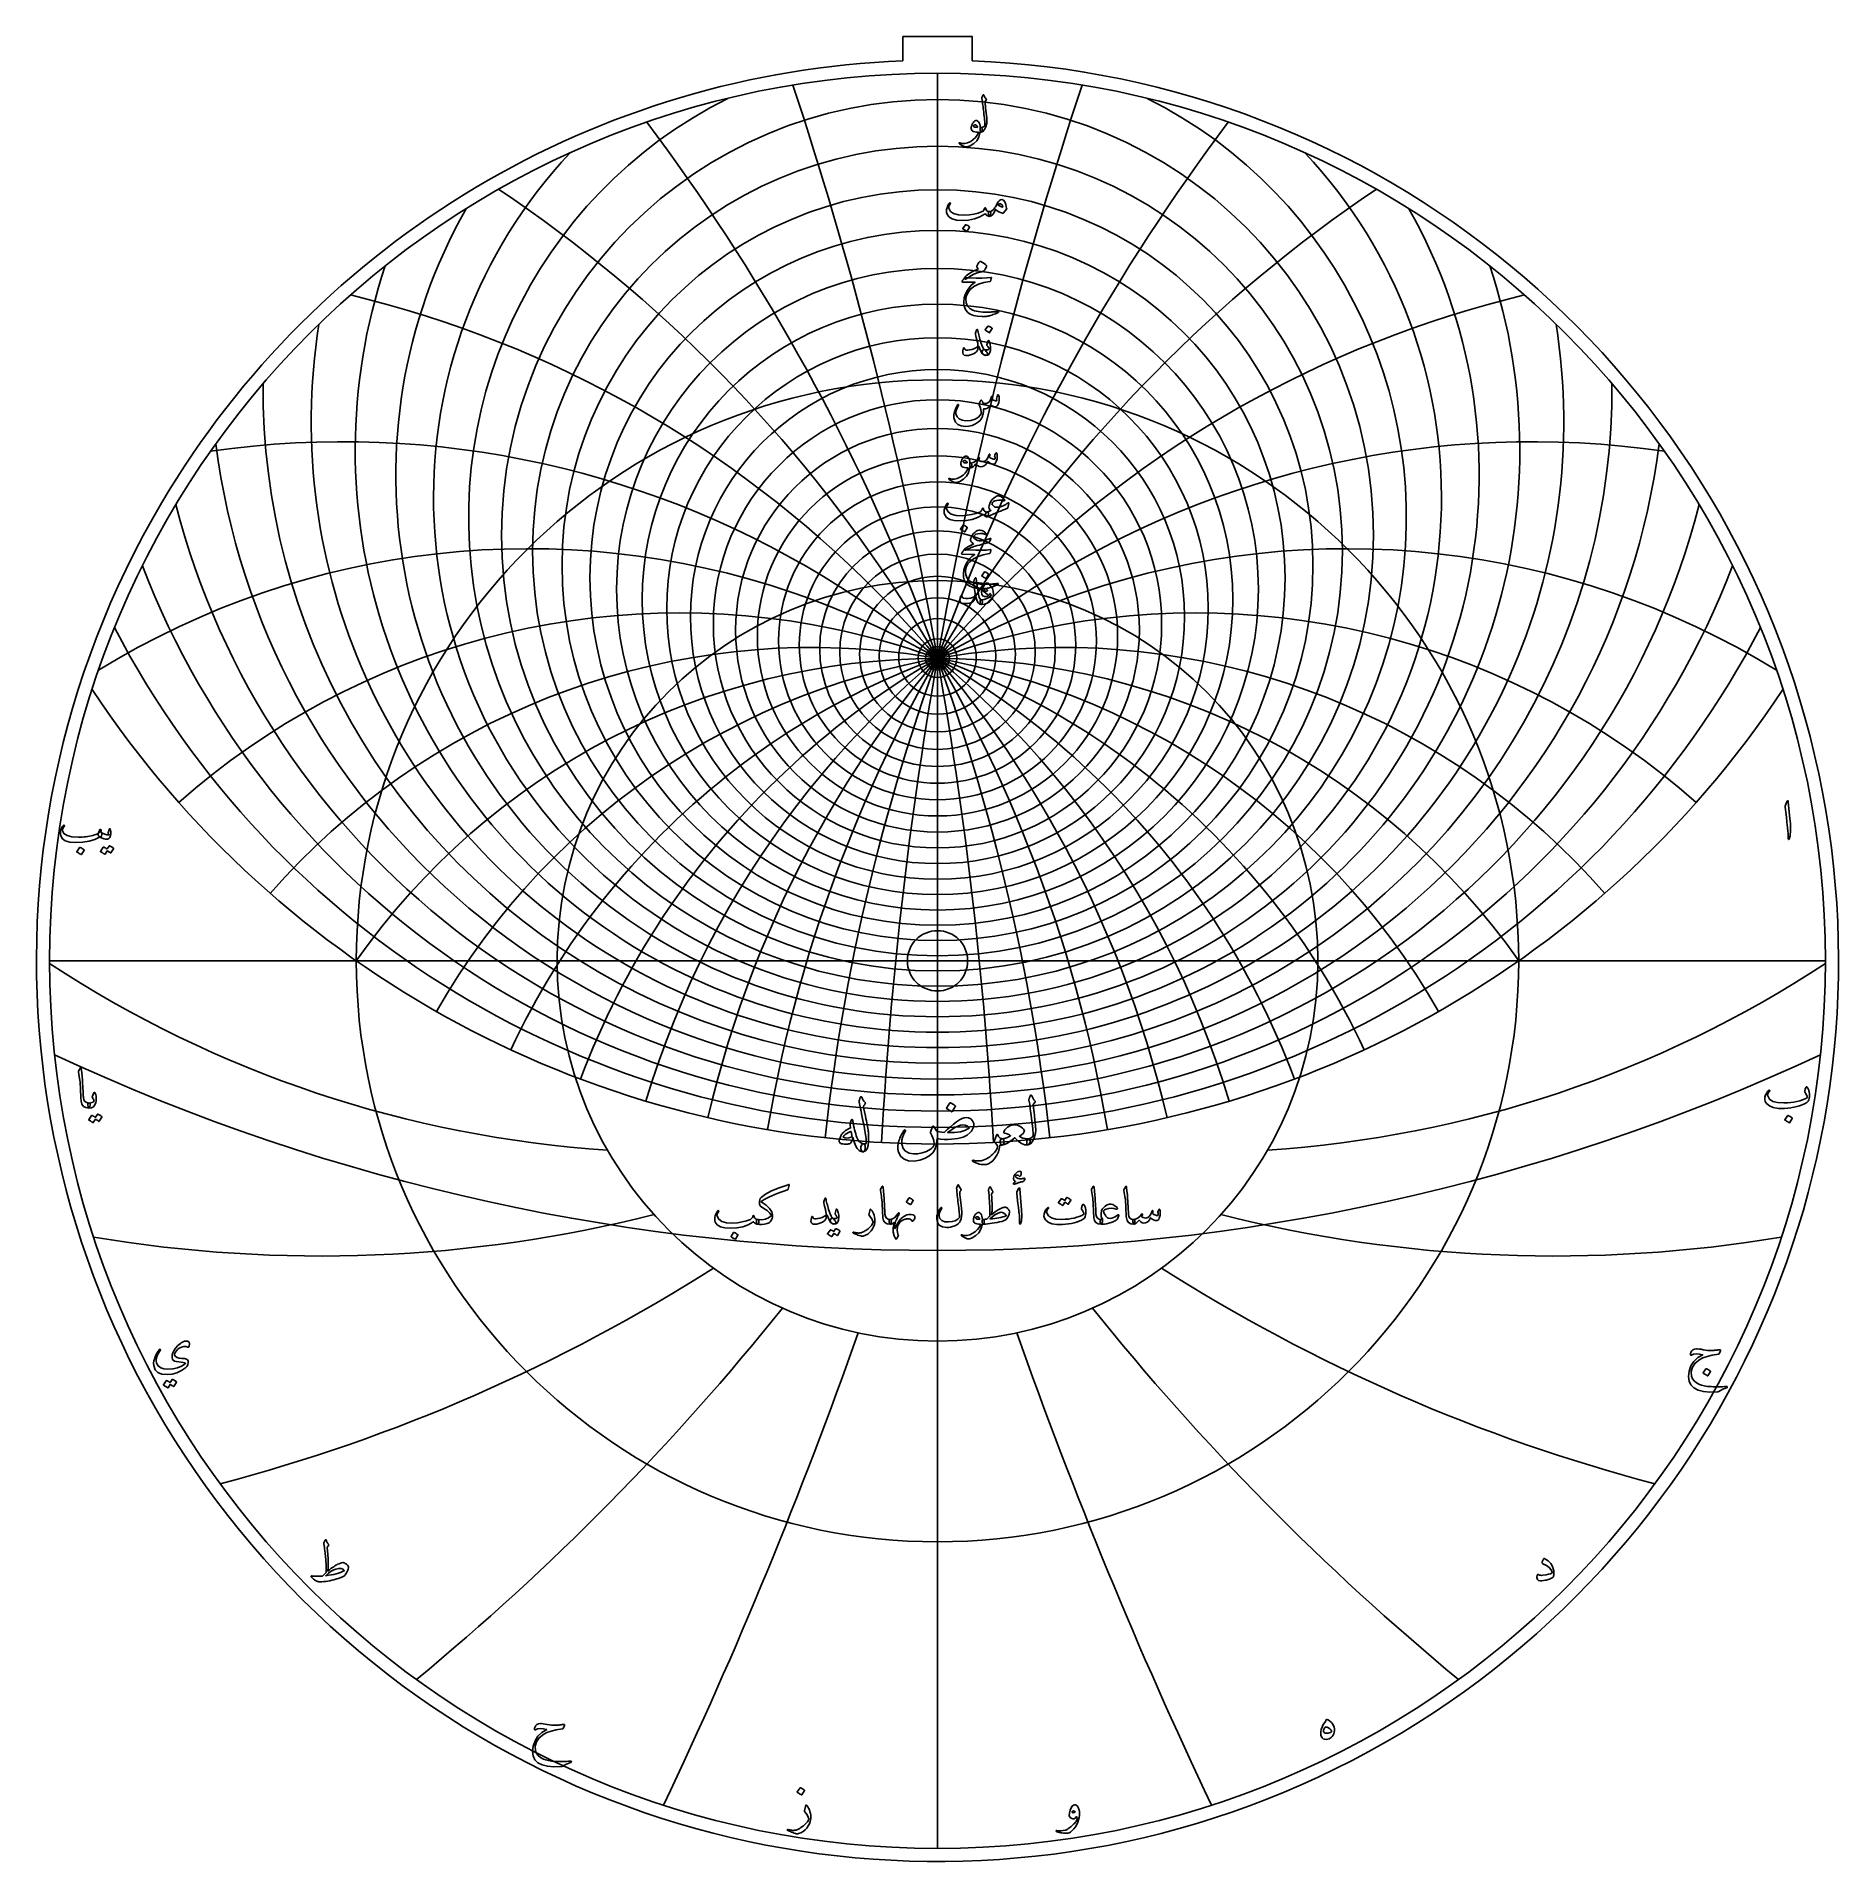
# Model space of a CAD drawing. Header units: millimetres. Extents: x -80 to 80, y -80 to 82.
import ezdxf

# ---------------------------------------------------------------- set-up
doc = ezdxf.new("R2010")
doc.units = ezdxf.units.MM
for name, color, linetype in [('CUT_INNER', 6, 'Continuous'), ('CUT_OUTER', 1, 'Continuous'), ('ENGRAVE', 7, 'Continuous'), ('ENGRAVE_FINE', 8, 'Continuous'), ('TEXT', 5, 'Continuous')]:
    doc.layers.add(name, color=color, linetype=linetype)

msp = doc.modelspace()

# ---------------------------------------------------------------- linework, layer by layer
at = {"layer": 'CUT_INNER'}
msp.add_circle((0, 0), 2.69, dxfattribs=at)
at = {"layer": 'CUT_OUTER'}
for points in [[(-3.08, 82.482), (3.08, 82.482), (3.08, 80.3107)], [(-3.08, 80.3107), (-3.08, 82.482)]]:
    msp.add_lwpolyline(points, dxfattribs=at)
for centre, radius, start, end in [((-0.0002, -0.0002), 80.3699, 149.413866, 87.803582), ((-0.0008, 0.0008), 80.3689, 92.195702, 149.41427)]:
    msp.add_arc(centre, radius, start, end, dxfattribs=at)
at = {"layer": 'ENGRAVE'}
for points in [[(0, -79.2), (0, 79.2)], [(-79.2, 0), (79.2, 0)], [(0, -79.2), (0, -33.9362)]]:
    msp.add_lwpolyline(points, dxfattribs=at)
for centre, radius in [((0, 0), 79.2), ((0, 33.1602), 28.6245), ((0, 0), 51.8435), ((0, 29.4996), 18.0062), ((0, 27.5853), 8.7159), ((0, 0), 33.9362), ((0, 26.988), 1.056)]:
    msp.add_circle(centre, radius, dxfattribs=at)
for centre, radius, start, end in [((0, 39.5572), 41.8207, 116.581787, 63.418213), ((0, 51.0186), 60.1601, 179.528592, 0.471408), ((0, -36.3012), 63.2892, 35, 145), ((0, -36.3012), 63.2892, 35, 145), ((0, 74.0402), 90.3864, 213.457046, 326.542954), ((-22.8823, 85.3977), 102.4896, 236.667709, 266.3319), ((22.8823, 85.3977), 102.4896, 273.6681, 303.332291), ((-55.0339, 95.3215), 121.6662, 260.427646, 284.158999), ((55.0339, 95.3215), 121.6662, 255.841001, 279.572354), ((-103.4481, 103.4481), 155.212, 284.726576, 302.525091), ((103.4481, 103.4481), 155.212, 237.474909, 255.273424), ((-189.6218, 109.4782), 225.0103, 309.506656, 321.372332), ((189.6218, 109.4782), 225.0103, 218.627668, 230.493344), ((-422.4244, 113.1883), 440.3882, 334.653517, 340.586355), ((422.4244, 113.1883), 440.3882, 199.413645, 205.346483)]:
    msp.add_arc(centre, radius, start, end, dxfattribs=at)
at = {"layer": 'ENGRAVE_FINE'}
for centre, radius in [((0, 37.9781), 38.883), ((0, 36.5672), 36.1147), ((0, 35.3045), 33.4941), ((0, 34.1735), 31.0027), ((0, 32.2526), 26.3458), ((0, 31.4407), 24.1546), ((0, 30.716), 22.0403), ((0, 30.071), 19.9937), ((0, 28.9964), 16.0704), ((0, 28.557), 14.1795), ((0, 28.1774), 12.3272), ((0, 27.8544), 10.5078), ((0, 27.3681), 6.9464), ((0, 27.2008), 5.1946), ((0, 27.0823), 3.4559), ((0, 27.0115), 1.7258)]:
    msp.add_circle(centre, radius, dxfattribs=at)
for centre, radius, start, end in [((-358.9309, -36.3012), 364.468, 3.160215, 18.300639), ((-358.9309, -36.3012), 364.468, 3.160215, 18.300639), ((358.9309, -36.3012), 364.468, 161.699361, 176.839785), ((358.9309, -36.3012), 364.468, 161.699361, 176.839785), ((-173.8857, -36.3012), 185.0453, 6.364244, 36.91197), ((-173.8857, -36.3012), 185.0453, 6.364244, 36.91197), ((173.8857, -36.3012), 185.0453, 143.08803, 173.635756), ((173.8857, -36.3012), 185.0453, 143.08803, 173.635756), ((0, 41.3284), 44.9536, 136.796083, 43.203917), ((-109.6201, -36.3012), 126.5784, 9.658225, 56.170187), ((-109.6201, -36.3012), 126.5784, 9.658225, 56.170187), ((109.6201, -36.3012), 126.5784, 123.829813, 170.341775), ((109.6201, -36.3012), 126.5784, 123.829813, 170.341775), ((0, 43.3205), 48.3125, 150.489572, 29.510428), ((0, 45.5689), 51.9345, 161.537561, 18.462439), ((-75.4251, -36.3012), 98.4605, 13.093178, 76.453832), ((-75.4251, -36.3012), 98.4605, 13.093178, 76.453832), ((75.4251, -36.3012), 98.4605, 103.546168, 166.906822), ((75.4251, -36.3012), 98.4605, 103.546168, 166.906822), ((0, 48.1169), 55.865, 171.048618, 8.951382), ((-53.1059, -36.3012), 82.6182, 16.728117, 98.165378), ((-53.1059, -36.3012), 82.6182, 16.728117, 98.165378), ((0, 54.3421), 64.8898, 187.258895, 352.741105), ((53.1059, -36.3012), 82.6182, 81.834622, 163.271883), ((53.1059, -36.3012), 82.6182, 81.834622, 163.271883), ((0, 58.1741), 70.1431, 194.414995, 345.585005), ((-36.54, -36.3012), 73.0801, 20.634058, 121.597056), ((-36.54, -36.3012), 73.0801, 20.634058, 121.597056), ((36.54, -36.3012), 73.0801, 58.402944, 159.365942), ((36.54, -36.3012), 73.0801, 58.402944, 159.365942), ((0, 62.627), 76.0347, 201.114774, 338.885226), ((-23.0354, -36.3012), 67.351, 24.899487, 131.516559), ((-23.0354, -36.3012), 67.351, 24.899487, 131.516559), ((23.0354, -36.3012), 67.351, 48.483441, 155.100513), ((23.0354, -36.3012), 67.351, 48.483441, 155.100513), ((0, 67.8493), 82.7151, 207.44167, 332.55833), ((-11.1596, -36.3012), 64.2655, 29.638097, 138.81173), ((-11.1596, -36.3012), 64.2655, 29.638097, 138.81173), ((11.1596, -36.3012), 64.2655, 41.18827, 150.361903), ((11.1596, -36.3012), 64.2655, 41.18827, 150.361903), ((0, 160.5223), 186.3705, 245.003172, 294.996828)]:
    msp.add_arc(centre, radius, start, end, dxfattribs=at)
at = {"layer": 'TEXT'}
for points in [[(3.9579, 77.0316), (3.9895, 77.108), (4.0141, 77.1686), (4.0316, 77.2134), (4.0422, 77.2424), (4.0504, 77.2609), (4.0609, 77.274), (4.0738, 77.2819), (4.089, 77.2846), (4.1063, 77.2816), (4.1206, 77.2729), (4.1321, 77.2582), (4.1405, 77.2377), (4.1795, 77.1373), (4.226, 77.0469), (4.2802, 76.9664), (4.3419, 76.8958), (4.3592, 76.8733), (4.3642, 76.8478), (4.3569, 76.8194), (4.3373, 76.7881), (4.2342, 76.6429), (4.2412, 76.5779), (4.2483, 76.5141), (4.2553, 76.4514), (4.2623, 76.3899), (4.2693, 76.3296), (4.2764, 76.2705), (4.2834, 76.2125), (4.2904, 76.1558), (4.3551, 75.63), (4.3946, 75.219), (4.409, 74.9227), (4.3982, 74.7412), (4.3097, 74.4119), (4.1944, 74.1686), (4.0521, 74.0114), (3.8829, 73.9403), (3.8782, 73.9403), (3.8736, 73.9403), (3.8689, 73.9403), (3.8642, 73.9403), (3.8364, 73.9666), (3.8185, 74.0269), (3.8106, 74.1212), (3.8127, 74.2494), (3.8171, 74.2968), (3.8302, 74.3314), (3.8522, 74.353), (3.8829, 74.3618), (4.0018, 74.3855), (4.1007, 74.4286), (4.1798, 74.4909), (4.2389, 74.5726), (4.235, 74.6707), (4.2278, 74.7822), (4.2174, 74.9072), (4.2038, 75.0457), (4.1872, 75.197), (4.1681, 75.3607), (4.1463, 75.5366), (4.1218, 75.7248), (4.0993, 75.9098), (4.0785, 76.0761), (4.0595, 76.2237), (4.0422, 76.3525), (4.0273, 76.4625), (4.0152, 76.5539), (4.0062, 76.6265), (4, 76.6803), (3.9532, 76.9473), (3.9517, 76.9737), (3.952, 76.9965), (3.9541, 77.0158), (3.9579, 77.0316)], [(3.7893, 73.8888), (3.6795, 73.5032), (3.4953, 73.1803), (3.2368, 72.9201), (2.904, 72.7225), (2.8575, 72.7024), (2.8115, 72.6844), (2.7661, 72.6685), (2.7213, 72.6546), (2.6774, 72.643), (2.6347, 72.6341), (2.5931, 72.6278), (2.5527, 72.6241), (2.452, 72.6385), (2.3185, 72.6909), (2.1522, 72.7813), (1.9532, 72.9098), (1.9318, 72.9283), (1.9192, 72.9461), (1.9154, 72.9634), (1.9204, 72.9801), (1.9315, 72.993), (1.9461, 72.9988), (1.9643, 72.9977), (1.986, 72.9895), (2.1929, 72.9224), (2.4251, 72.9227), (2.6824, 72.9903), (2.9649, 73.1253), (3.1956, 73.2819), (3.3864, 73.466), (3.5375, 73.6777), (3.6487, 73.9169), (3.6479, 73.9254), (3.6452, 73.9321), (3.6408, 73.9371), (3.6347, 73.9403), (3.4734, 73.9496), (3.3361, 73.9684), (3.2228, 73.9965), (3.1335, 74.034), (3.0644, 74.0919), (3.0211, 74.1721), (3.0035, 74.2746), (3.0117, 74.3993), (3.0144, 74.4158), (3.0176, 74.4327), (3.0214, 74.4498), (3.0258, 74.4672), (3.0308, 74.4852), (3.0363, 74.5041), (3.0425, 74.5239), (3.0492, 74.5445), (3.1042, 74.6783), (3.171, 74.7892), (3.2494, 74.8773), (3.3396, 74.9426), (3.4318, 74.9783), (3.5164, 74.9778), (3.5934, 74.9409), (3.6628, 74.8677), (3.7234, 74.7658), (3.7693, 74.6475), (3.8007, 74.5129), (3.8174, 74.3618), (3.8266, 74.362), (3.8355, 74.3624), (3.8441, 74.3631), (3.8525, 74.3642), (3.8608, 74.3652), (3.8695, 74.3659), (3.8784, 74.3664), (3.8876, 74.3665), (3.9192, 74.3598), (3.9438, 74.3396), (3.9614, 74.3059), (3.9719, 74.2588), (3.9763, 74.207), (3.9754, 74.1546), (3.9693, 74.1016), (3.9579, 74.048), (3.9429, 74.0009), (3.9263, 73.9672), (3.9078, 73.947), (3.8876, 73.9403), (3.7986, 73.9403), (3.798, 73.9318), (3.7963, 73.9204), (3.7934, 73.906), (3.7893, 73.8888)], [(3.5644, 74.4134), (3.5152, 74.4991), (3.4614, 74.5597), (3.4028, 74.5951), (3.3396, 74.6054), (3.3018, 74.5954), (3.2682, 74.5796), (3.2386, 74.558), (3.2131, 74.5304), (3.2049, 74.5158), (3.2038, 74.5), (3.2096, 74.483), (3.2225, 74.4649), (3.2708, 74.4224), (3.3408, 74.3934), (3.4324, 74.3779), (3.5457, 74.3759), (3.5574, 74.3782), (3.5644, 74.3852), (3.5668, 74.397), (3.5644, 74.4134)], [(1.0679, 67.6243), (1.0846, 67.6424), (1.1019, 67.6501), (1.1197, 67.6471), (1.1382, 67.6337), (1.1522, 67.6161), (1.1569, 67.5962), (1.1522, 67.5739), (1.1382, 67.5493), (1.0668, 67.4387), (1.0211, 67.3362), (1.0012, 67.242), (1.007, 67.1559), (1.1537, 66.8731), (1.4391, 66.6758), (1.8633, 66.564), (2.4262, 66.5376), (2.844, 66.5684), (3.2448, 66.6325), (3.6285, 66.73), (3.9953, 66.8608), (4.06, 66.8992), (4.1136, 66.958), (4.1561, 67.0373), (4.1874, 67.1372), (4.1979, 67.1656), (4.2155, 67.1852), (4.2401, 67.196), (4.2717, 67.1981), (4.2942, 67.1884), (4.3103, 67.1688), (4.32, 67.1392), (4.3232, 67.0997), (4.3452, 67.0019), (4.4064, 66.9287), (4.5068, 66.8801), (4.6464, 66.8561), (4.6968, 66.845), (4.7307, 66.8163), (4.7483, 66.7701), (4.7494, 66.7063), (4.7325, 66.5874), (4.7096, 66.5025), (4.6809, 66.4516), (4.6464, 66.4346), (4.5436, 66.4481), (4.4462, 66.4885), (4.354, 66.5558), (4.267, 66.65), (4.2597, 66.6539), (4.2471, 66.6512), (4.2292, 66.6421), (4.2061, 66.6266), (3.7693, 66.3807), (3.2928, 66.2051), (2.7764, 66.0997), (2.2202, 66.0646), (1.7061, 66.0997), (1.3068, 66.2051), (1.0223, 66.3807), (0.8525, 66.6266), (0.8138, 66.7639), (0.8009, 66.9041), (0.8138, 67.0473), (0.8525, 67.1934), (0.9046, 67.3292), (0.9579, 67.4463), (1.0123, 67.5447), (1.0679, 67.6243)], [(5.7331, 67.9241), (5.8797, 67.872), (6.0012, 67.725), (6.0975, 67.4832), (6.1687, 67.1465), (6.1713, 67.1222), (6.1698, 67.1009), (6.1643, 67.0824), (6.1546, 67.0669), (5.897, 66.7437), (5.8791, 66.7241), (5.8584, 66.7121), (5.8346, 66.7077), (5.808, 66.7109), (5.6329, 66.7707), (5.4684, 66.8468), (5.3144, 66.9393), (5.171, 67.0482), (5.0554, 66.7797), (4.9286, 66.588), (4.7907, 66.4729), (4.6417, 66.4346), (4.625, 66.4407), (4.6078, 66.4592), (4.5899, 66.4899), (4.5715, 66.5329), (4.5431, 66.6395), (4.5328, 66.725), (4.5407, 66.7894), (4.5668, 66.8327), (4.582, 66.843), (4.5996, 66.8503), (4.6195, 66.8547), (4.6417, 66.8561), (4.7483, 66.8743), (4.8525, 66.9241), (4.9544, 67.0054), (5.0539, 67.1184), (5.0975, 67.184), (5.1628, 67.2917), (5.2497, 67.4416), (5.3583, 67.6337), (5.4432, 67.7607), (5.534, 67.8515), (5.6306, 67.9059), (5.7331, 67.9241)], [(5.3958, 67.465), (5.4836, 67.3919), (5.5832, 67.3315), (5.6944, 67.2841), (5.8174, 67.2496), (5.8106, 67.3418), (5.7858, 67.417), (5.7427, 67.4753), (5.6815, 67.5166), (5.611, 67.5379), (5.5398, 67.5365), (5.4681, 67.5122), (5.3958, 67.465)], [(2.4871, 65.6805), (2.493, 65.6863), (2.5012, 65.6899), (2.5117, 65.691), (2.5246, 65.6899), (2.6156, 65.653), (2.7014, 65.6079), (2.7819, 65.5546), (2.8572, 65.4931), (2.8645, 65.4838), (2.8677, 65.4744), (2.8668, 65.465), (2.8618, 65.4557), (2.6417, 65.0997), (2.6335, 65.0912), (2.623, 65.0891), (2.6101, 65.0935), (2.5949, 65.1044), (2.5817, 65.1137), (2.5609, 65.1278), (2.5325, 65.1465), (2.4965, 65.1699), (2.4523, 65.198), (2.3993, 65.2308), (2.3375, 65.2683), (2.267, 65.3105), (2.2576, 65.3175), (2.2529, 65.3245), (2.2529, 65.3315), (2.2576, 65.3386)], [(3.9532, 61.4915), (3.5439, 61.3846), (3.1827, 61.2467), (2.8695, 61.0778), (2.6042, 60.8779), (2.5635, 60.8471), (2.5258, 60.8299), (2.4909, 60.8261), (2.459, 60.8357), (2.4219, 60.8799), (2.4274, 60.9423), (2.4757, 61.0228), (2.5668, 61.1214), (2.7819, 61.3), (3.0293, 61.461), (3.3089, 61.6045), (3.6206, 61.7303), (3.5316, 61.8615), (3.515, 61.8943), (3.507, 61.9271), (3.5079, 61.9599), (3.5176, 61.9926), (3.5805, 62.1176), (3.6382, 62.221), (3.6906, 62.3027), (3.7377, 62.3627), (3.7679, 62.3911), (3.7974, 62.406), (3.8264, 62.4075), (3.8548, 62.3955), (4.0196, 62.3024), (4.1581, 62.2151), (4.2702, 62.1337), (4.356, 62.0582), (4.3727, 62.0339), (4.3806, 62.0032), (4.3797, 61.966), (4.3701, 61.9224), (4.3399, 61.8542), (4.2916, 61.7713), (4.2251, 61.6738), (4.1405, 61.5617), (4.1183, 61.545), (4.0797, 61.5278), (4.0246, 61.5099), (3.9532, 61.4915)], [(2.8478, 60.9481), (3.4488, 60.9271), (3.9684, 60.9247), (4.4066, 60.9411), (4.7635, 60.9762), (4.7745, 60.9776), (4.784, 60.9768), (4.792, 60.974), (4.7986, 60.9692), (4.8035, 60.9626), (4.8062, 60.9546), (4.807, 60.9451), (4.8057, 60.9341), (4.7964, 60.8913), (4.7875, 60.8521), (4.7789, 60.8164), (4.7705, 60.7842), (4.7625, 60.7555), (4.7547, 60.7303), (4.7472, 60.7087), (4.7401, 60.6905), (4.7249, 60.6615), (4.7073, 60.6402), (4.6874, 60.6264), (4.6651, 60.6203), (4.1241, 60.5222), (3.6534, 60.3685), (3.2529, 60.1592), (2.9227, 59.8943), (2.7559, 59.7037), (2.6347, 59.502), (2.5591, 59.2892), (2.5293, 59.0652), (2.558, 58.7136), (2.6721, 58.427), (2.8718, 58.2054), (3.1569, 58.0488), (3.3048, 58.0014), (3.4672, 57.9622), (3.6443, 57.9311), (3.8361, 57.9083), (4.0422, 57.8934), (4.2623, 57.8861), (4.4965, 57.8863), (4.7448, 57.8943), (4.833, 57.8992), (4.9198, 57.9048), (5.0052, 57.9109), (5.089, 57.9177), (5.1708, 57.925), (5.25, 57.9329), (5.3266, 57.9414), (5.4005, 57.9505), (5.423, 57.9516), (5.4391, 57.9458), (5.4488, 57.9329), (5.452, 57.913), (5.4503, 57.8899), (5.445, 57.872), (5.4362, 57.8594), (5.4239, 57.8521), (5.2916, 57.7962), (5.1663, 57.7455), (5.048, 57.7002), (4.9368, 57.6601), (4.8329, 57.6249), (4.7366, 57.5945), (4.6479, 57.5687), (4.5668, 57.5476), (4.4905, 57.5321), (4.4163, 57.5184), (4.3441, 57.5064), (4.274, 57.4961), (4.2057, 57.4882), (4.1388, 57.4832), (4.0734, 57.4812), (4.0094, 57.4821), (3.5726, 57.516), (3.2085, 57.5898), (2.9169, 57.7034), (2.6979, 57.8568), (2.5372, 58.0485), (2.4251, 58.2725), (2.3615, 58.5286), (2.3466, 58.817), (2.3926, 59.1747), (2.5024, 59.5219), (2.676, 59.8586), (2.9134, 60.1847), (3.0062, 60.2833), (3.1113, 60.3779), (3.2287, 60.4683), (3.3583, 60.5547), (2.2248, 60.5641), (2.1976, 60.5758), (2.1862, 60.5968), (2.1906, 60.6273), (2.2108, 60.6671), (2.2488, 60.7251), (2.2834, 60.7772), (2.3144, 60.8234), (2.3419, 60.8638), (2.3659, 60.8981), (2.3864, 60.9259), (2.4034, 60.9473), (2.4169, 60.9622), (2.4473, 60.9648), (2.5293, 60.9634), (2.6628, 60.9578), (2.8478, 60.9481)], [(3.5902, 56.2349), (3.6171, 56.1121), (3.6464, 55.9872), (3.678, 55.8603), (3.712, 55.7313), (3.7483, 55.5998), (3.7869, 55.465), (3.8279, 55.3269), (3.8712, 55.1857), (3.9587, 54.9316), (4.0387, 54.7407), (4.111, 54.6131), (4.1757, 54.5487), (4.2322, 54.5103), (4.2893, 54.4562), (4.3469, 54.3862), (4.4052, 54.3004), (4.4602, 54.1942), (4.4754, 54.1142), (4.4508, 54.0607), (4.3864, 54.0334), (4.1783, 54.0545), (3.9942, 54.1927), (3.834, 54.448), (3.6979, 54.8203), (3.695, 54.8265), (3.6909, 54.8309), (3.6856, 54.8335), (3.6792, 54.8344), (3.6745, 54.8335), (3.6698, 54.8309), (3.6651, 54.8265), (3.6604, 54.8203), (3.6473, 54.76), (3.6312, 54.6962), (3.6121, 54.6289), (3.5902, 54.558), (3.5662, 54.491), (3.541, 54.4351), (3.5147, 54.3903), (3.4871, 54.3566), (3.3882, 54.2703), (3.2647, 54.1939), (3.1165, 54.1274), (2.9438, 54.0709), (2.7682, 54.0291), (2.6159, 54.0112), (2.4871, 54.0173), (2.3817, 54.0475), (2.2916, 54.123), (2.2506, 54.2559), (2.2588, 54.4462), (2.3162, 54.6939), (2.3217, 54.7021), (2.3291, 54.7079), (2.3381, 54.7114), (2.349, 54.7126), (2.3618, 54.7111), (2.3724, 54.7068), (2.3806, 54.6994), (2.3864, 54.6892), (2.4087, 54.6374), (2.4333, 54.5943), (2.4602, 54.5601), (2.4895, 54.5346), (2.5808, 54.5007), (2.7049, 54.4925), (2.8618, 54.51), (3.0515, 54.5534), (3.2538, 54.6183), (3.411, 54.6915), (3.5231, 54.7729), (3.5902, 54.8625), (3.6013, 54.9532), (3.5832, 55.1084), (3.5357, 55.328), (3.459, 55.6119), (3.4222, 55.7615), (3.4005, 55.8824), (3.3941, 55.9746), (3.4028, 56.0381), (3.4918, 56.2911), (3.5015, 56.3177), (3.5117, 56.3367), (3.5226, 56.3482), (3.534, 56.352), (3.548, 56.3446), (3.5621, 56.3227), (3.5761, 56.2861), (3.5902, 56.2349)], [(4.5363, 54.722), (4.5088, 54.7679), (4.4825, 54.8075), (4.4573, 54.8405), (4.4333, 54.8672), (4.416, 54.89), (4.4064, 54.9164), (4.4043, 54.9462), (4.4099, 54.9796), (4.5082, 55.3356), (4.522, 55.3666), (4.5398, 55.3754), (4.5618, 55.3619), (4.5879, 55.3262), (4.6271, 55.2504), (4.6605, 55.1587), (4.688, 55.0513), (4.7096, 54.9281), (4.7222, 54.8098), (4.7272, 54.6939), (4.7246, 54.5803), (4.7143, 54.469), (4.6976, 54.3721), (4.6757, 54.2875), (4.6484, 54.2152), (4.616, 54.1552), (4.5758, 54.1107), (4.5211, 54.0756), (4.4517, 54.0498), (4.3677, 54.0334), (4.2816, 54.0302), (4.2014, 54.044), (4.1271, 54.0747), (4.0586, 54.1224), (4.0056, 54.183), (3.9778, 54.2524), (3.9751, 54.3306), (3.9977, 54.4175), (4.0337, 54.4887), (4.0761, 54.5334), (4.125, 54.5519), (4.1804, 54.544), (4.308, 54.5132), (4.4192, 54.51), (4.5141, 54.5343), (4.5925, 54.5861), (4.5943, 54.5999), (4.5855, 54.6271), (4.5662, 54.6678), (4.5363, 54.722)], [(4.4942, 56.6377), (4.5, 56.6435), (4.5082, 56.647), (4.5188, 56.6482), (4.5316, 56.647), (4.6227, 56.6102), (4.7085, 56.5651), (4.789, 56.5118), (4.8642, 56.4503), (4.8715, 56.441), (4.8747, 56.4316), (4.8739, 56.4222), (4.8689, 56.4129), (4.6487, 56.0569), (4.6405, 56.0484), (4.63, 56.0463), (4.6171, 56.0507), (4.6019, 56.0616), (4.5887, 56.0709), (4.5679, 56.085), (4.5395, 56.1037), (4.5035, 56.1271), (4.4593, 56.1552), (4.4064, 56.188), (4.3446, 56.2255), (4.274, 56.2677), (4.2647, 56.2747), (4.26, 56.2817), (4.26, 56.2887), (4.2647, 56.2958)], [(5.3443, 50.4644), (5.3525, 50.4849), (5.363, 50.4996), (5.3759, 50.5084), (5.3911, 50.5113), (5.4107, 50.5089), (5.4274, 50.5019), (5.4412, 50.4902), (5.452, 50.4738), (5.4787, 50.4153), (5.4977, 50.3427), (5.5091, 50.256), (5.5129, 50.1553), (5.5027, 49.9908), (5.4719, 49.8345), (5.4207, 49.6863), (5.349, 49.5464), (5.3244, 49.5127), (5.2975, 49.4867), (5.2682, 49.4682), (5.2366, 49.4574), (5.1221, 49.4501), (4.9989, 49.4703), (4.8668, 49.518), (4.726, 49.5932), (4.6075, 49.4308), (4.4672, 49.3227), (4.3054, 49.2692), (4.1218, 49.2701), (4.1158, 49.1713), (4.1072, 49.0763), (4.0959, 48.9851), (4.082, 48.8977), (4.0655, 48.8135), (4.0463, 48.732), (4.0245, 48.6531), (4, 48.5768), (3.9432, 48.4393), (3.8665, 48.3122), (3.7699, 48.1957), (3.6534, 48.0897), (3.3809, 47.9082), (3.0925, 47.7806), (2.7884, 47.7068), (2.4684, 47.6869), (2.108, 47.7358), (1.8232, 47.8637), (1.6139, 48.0707), (1.4801, 48.3567), (1.462, 48.4597), (1.459, 48.5815), (1.4713, 48.722), (1.4988, 48.8813), (1.543, 49.0558), (1.6054, 49.2373), (1.6859, 49.4258), (1.7846, 49.6213), (1.7925, 49.6336), (1.8021, 49.6424), (1.8135, 49.6477), (1.8267, 49.6494), (1.8399, 49.6483), (1.8513, 49.6448), (1.861, 49.6389), (1.8689, 49.6307), (1.8741, 49.6187), (1.8759, 49.6061), (1.8741, 49.593), (1.8689, 49.5792), (1.7436, 49.3189), (1.6628, 49.1049), (1.6265, 48.9372), (1.6347, 48.8157), (1.7529, 48.5479), (1.9391, 48.3532), (2.1932, 48.2317), (2.5152, 48.1834), (2.9655, 48.2121), (3.3466, 48.3263), (3.6587, 48.5259), (3.9017, 48.811), (3.9008, 48.999), (3.87, 49.1975), (3.8095, 49.4065), (3.719, 49.626), (3.7076, 49.6483), (3.7014, 49.6682), (3.7006, 49.6857), (3.7049, 49.701), (3.7301, 49.7532), (3.7541, 49.8023), (3.777, 49.8481), (3.7986, 49.8907), (3.8191, 49.9295), (3.8384, 49.9639), (3.8566, 49.9939), (3.8736, 50.0195), (3.8832, 50.0303), (3.8935, 50.0347), (3.9043, 50.0326), (3.9157, 50.0242), (3.9216, 50.0177), (3.9298, 50.0078), (3.9403, 49.9943), (3.9532, 49.9773), (3.9678, 49.9568), (3.9836, 49.9328), (4.0006, 49.9053), (4.0188, 49.8743), (4.0556, 49.8146), (4.0867, 49.7712), (4.1119, 49.7443), (4.1312, 49.7338), (4.253, 49.7235), (4.3747, 49.7443), (4.4965, 49.7961), (4.6183, 49.879), (4.6625, 49.934), (4.7061, 50.0242), (4.7492, 50.1495), (4.7916, 50.3099), (4.7957, 50.3251), (4.8033, 50.338), (4.8144, 50.3485), (4.8291, 50.3567), (4.8428, 50.362), (4.856, 50.3637), (4.8686, 50.362), (4.8806, 50.3567), (4.8985, 50.3274), (4.9052, 50.2724), (4.9008, 50.1916), (4.8853, 50.085), (4.9798, 50.0271), (5.0808, 49.989), (5.1883, 49.9709), (5.3021, 49.9726), (5.3007, 50.0069), (5.2963, 50.0347), (5.289, 50.0561), (5.2787, 50.071), (5.267, 50.085), (5.26, 50.0991), (5.2576, 50.1132), (5.26, 50.1272)], [(2.8689, 43.9433), (2.7591, 43.5578), (2.575, 43.2349), (2.3165, 42.9747), (1.9836, 42.7771), (1.9371, 42.757), (1.8911, 42.739), (1.8457, 42.7231), (1.8009, 42.7091), (1.757, 42.6976), (1.7143, 42.6887), (1.6727, 42.6824), (1.6323, 42.6787), (1.5316, 42.693), (1.3981, 42.7454), (1.2319, 42.8359), (1.0328, 42.9644), (1.0114, 42.9829), (0.9988, 43.0007), (0.995, 43.018), (1, 43.0347), (1.0111, 43.0476), (1.0258, 43.0534), (1.0439, 43.0522), (1.0656, 43.044), (1.2725, 42.977), (1.5047, 42.9773), (1.762, 43.0449), (2.0445, 43.1799), (2.2752, 43.3365), (2.4661, 43.5206), (2.6171, 43.7323), (2.7284, 43.9714), (2.7275, 43.9799), (2.7248, 43.9867), (2.7205, 43.9916), (2.7143, 43.9949), (2.553, 44.0042), (2.4157, 44.023), (2.3024, 44.0511), (2.2131, 44.0885), (2.144, 44.1465), (2.1007, 44.2267), (2.0832, 44.3292), (2.0913, 44.4539), (2.094, 44.4704), (2.0972, 44.4873), (2.101, 44.5044), (2.1054, 44.5218), (2.1104, 44.5398), (2.1159, 44.5587), (2.1221, 44.5784), (2.1288, 44.5991), (2.1839, 44.7329), (2.2506, 44.8438), (2.3291, 44.9319), (2.4192, 44.9972), (2.5114, 45.0329), (2.596, 45.0323), (2.673, 44.9955), (2.7424, 44.9223), (2.803, 44.8204), (2.849, 44.7021), (2.8803, 44.5675), (2.897, 44.4164), (2.9062, 44.4166), (2.9151, 44.417), (2.9238, 44.4177), (2.9321, 44.4188), (2.9404, 44.4198), (2.9491, 44.4205), (2.958, 44.421), (2.9672, 44.4211), (2.9988, 44.4144), (3.0234, 44.3942), (3.041, 44.3605), (3.0515, 44.3134), (3.0559, 44.2616), (3.0551, 44.2092), (3.0489, 44.1562), (3.0375, 44.1026), (3.0226, 44.0555), (3.0059, 44.0218), (2.9874, 44.0016), (2.9672, 43.9949), (2.8782, 43.9949), (2.8777, 43.9864), (2.8759, 43.975), (2.873, 43.9606), (2.8689, 43.9433)], [(2.644, 44.4679), (2.5949, 44.5537), (2.541, 44.6143), (2.4825, 44.6497), (2.4192, 44.66), (2.3815, 44.65), (2.3478, 44.6342), (2.3182, 44.6126), (2.2928, 44.585), (2.2846, 44.5704), (2.2834, 44.5546), (2.2892, 44.5376), (2.3021, 44.5195), (2.3504, 44.477), (2.4204, 44.448), (2.512, 44.4325), (2.6253, 44.4305), (2.637, 44.4328), (2.644, 44.4398), (2.6464, 44.4515), (2.644, 44.4679)], [(5.2342, 45.3298), (5.2445, 45.3368), (5.2565, 45.3345), (5.2702, 45.3227), (5.2857, 45.3017), (5.3024, 45.266), (5.315, 45.215), (5.3235, 45.1489), (5.3279, 45.0675), (5.3294, 44.975), (5.3244, 44.8848), (5.313, 44.797), (5.2951, 44.7115), (5.243, 44.5452), (5.185, 44.4258), (5.1212, 44.3532), (5.0516, 44.3274), (4.8867, 44.3371), (4.7342, 44.3801), (4.594, 44.4565), (4.4661, 44.5663), (4.3782, 44.3933), (4.274, 44.2583), (4.1534, 44.1614), (4.0164, 44.1026), (3.8727, 44.0897), (3.7272, 44.126), (3.5799, 44.2115), (3.4309, 44.3462), (3.3103, 44.1925), (3.1921, 44.0827), (3.0761, 44.0168), (2.9625, 43.9949), (2.9397, 44.0077), (2.9181, 44.0464), (2.8976, 44.1108), (2.8782, 44.201), (2.8712, 44.29), (2.8829, 44.3555), (2.9134, 44.3977), (2.9625, 44.4164), (3.1786, 44.4653), (3.3677, 44.5604), (3.5299, 44.7018), (3.6651, 44.8895), (3.6724, 44.8997), (3.6804, 44.9071), (3.6888, 44.9114), (3.6979, 44.9129), (3.709, 44.9117), (3.719, 44.9082), (3.7278, 44.9024), (3.7354, 44.8942), (3.7398, 44.869), (3.7295, 44.8263), (3.7046, 44.766), (3.6651, 44.6881), (3.7169, 44.6281), (3.7974, 44.5839), (3.9066, 44.5555), (4.0445, 44.5429), (4.2164, 44.5789), (4.3665, 44.6963), (4.4951, 44.895), (4.6019, 45.1752), (4.6072, 45.1895), (4.6136, 45.1998), (4.6212, 45.2059), (4.63, 45.208), (4.6432, 45.2068), (4.6546, 45.2033), (4.6643, 45.1975), (4.6722, 45.1893), (4.678, 45.1775), (4.6815, 45.1658), (4.6827, 45.1541), (4.6815, 45.1424), (4.6347, 44.9457), (4.6894, 44.8971), (4.7553, 44.8544), (4.8323, 44.8175), (4.9204, 44.7864), (5.0062, 44.7662), (5.0715, 44.7619), (5.1163, 44.7733), (5.1405, 44.8005), (5.1485, 44.8421), (5.1441, 44.9012), (5.1274, 44.9779), (5.0984, 45.0722), (5.1034, 45.0988), (5.1277, 45.1506), (5.1713, 45.2276), (5.2342, 45.3298)], [(0.8618, 40.8103), (0.8785, 40.8284), (0.8958, 40.836), (0.9136, 40.8331), (0.9321, 40.8196), (0.9461, 40.8021), (0.9508, 40.7822), (0.9461, 40.7599), (0.9321, 40.7353), (0.8607, 40.6247), (0.815, 40.5222), (0.7951, 40.4279), (0.8009, 40.3419), (0.9476, 40.0591), (1.233, 39.8618), (1.6572, 39.75), (2.2202, 39.7236), (2.6379, 39.7543), (3.0387, 39.8185), (3.4224, 39.9159), (3.7893, 40.0468), (3.8539, 40.0851), (3.9075, 40.144), (3.95, 40.2233), (3.9813, 40.3231), (3.9918, 40.3515), (4.0094, 40.3711), (4.034, 40.382), (4.0656, 40.384), (4.0881, 40.3744), (4.1042, 40.3548), (4.1139, 40.3252), (4.1171, 40.2857), (4.1391, 40.1879), (4.2003, 40.1147), (4.3007, 40.0661), (4.4403, 40.0421), (4.4907, 40.031), (4.5246, 40.0023), (4.5422, 39.956), (4.5434, 39.8922), (4.5264, 39.7734), (4.5035, 39.6885), (4.4749, 39.6375), (4.4403, 39.6206), (4.3376, 39.634), (4.2401, 39.6744), (4.1479, 39.7418), (4.0609, 39.836), (4.0536, 39.8398), (4.041, 39.8372), (4.0232, 39.8281), (4, 39.8126), (3.5633, 39.5667), (3.0867, 39.391), (2.5703, 39.2857), (2.0141, 39.2505), (1.5, 39.2857), (1.1007, 39.391), (0.8162, 39.5667), (0.6464, 39.8126), (0.6077, 39.9499), (0.5949, 40.0901), (0.6077, 40.2333), (0.6464, 40.3793), (0.6985, 40.5152), (0.7518, 40.6323), (0.8062, 40.7306), (0.8618, 40.8103)], [(6.3747, 40.7962), (6.2811, 40.4215), (6.2705, 40.4034), (6.253, 40.3864), (6.2284, 40.3706), (6.1968, 40.3559), (6.1266, 40.3312), (6.0521, 40.3038), (5.9733, 40.2738), (5.89, 40.2412), (5.8023, 40.2062), (5.7102, 40.1692), (5.6138, 40.1301), (5.5129, 40.0889), (4.4356, 39.6206), (4.3864, 39.6314), (4.3466, 39.6639), (4.3162, 39.718), (4.2951, 39.7939), (4.2916, 39.8744), (4.3138, 39.9426), (4.3619, 39.9985), (4.4356, 40.0421), (4.4448, 40.0464), (4.4631, 40.0544), (4.4905, 40.0663), (4.527, 40.0819), (4.5722, 40.1011), (4.6259, 40.1235), (4.6881, 40.1491), (4.7588, 40.1779), (4.6678, 40.2713), (4.6101, 40.3735), (4.5858, 40.4844), (4.5949, 40.6042), (4.685, 40.889), (4.8384, 41.1299), (5.0551, 41.327), (5.3349, 41.4801), (5.3961, 41.4944), (5.4672, 41.4906), (5.5483, 41.4686), (5.6394, 41.4285), (5.7339, 41.3738), (5.8209, 41.3126), (5.9002, 41.245), (5.9719, 41.1709), (5.9921, 41.1437), (6.0012, 41.1182), (5.9992, 41.0945), (5.986, 41.0726), (5.9661, 41.0556), (5.9438, 41.0468), (5.9192, 41.0462), (5.8923, 41.0538), (5.7521, 41.098), (5.6031, 41.1182), (5.4453, 41.1144), (5.2787, 41.0866), (5.128, 41.0415), (5.0082, 40.9812), (4.9195, 40.9057), (4.8619, 40.8149), (4.856, 40.7745), (4.8712, 40.7283), (4.9075, 40.6762), (4.9649, 40.6182), (5.0305, 40.5655), (5.0961, 40.5245), (5.1616, 40.4953), (5.2272, 40.4777), (5.4236, 40.4727), (5.6335, 40.514), (5.8569, 40.6015), (6.0937, 40.7353), (6.1192, 40.7514), (6.1441, 40.7669), (6.1684, 40.7819), (6.1921, 40.7962), (6.2149, 40.8097), (6.2366, 40.822), (6.2571, 40.8331), (6.2764, 40.843), (6.33, 40.8682), (6.3642, 40.8688), (6.3791, 40.8448), (6.3747, 40.7962)], [(2.281, 38.8665), (2.2869, 38.8723), (2.2951, 38.8758), (2.3056, 38.877), (2.3185, 38.8758), (2.4096, 38.8389), (2.4953, 38.7939), (2.5758, 38.7406), (2.6511, 38.6791), (2.6584, 38.6697), (2.6616, 38.6604), (2.6607, 38.651), (2.6558, 38.6416), (2.4356, 38.2857), (2.4274, 38.2772), (2.4169, 38.2751), (2.404, 38.2795), (2.3888, 38.2903), (2.3756, 38.2997), (2.3548, 38.3138), (2.3264, 38.3325), (2.2904, 38.3559), (2.2462, 38.384), (2.1932, 38.4168), (2.1315, 38.4543), (2.0609, 38.4964), (2.0515, 38.5035), (2.0469, 38.5105), (2.0469, 38.5175), (2.0515, 38.5245)], [(4.7518, 37.69), (4.7556, 37.6569), (4.7342, 37.5951), (4.6877, 37.5047), (4.616, 37.3855), (4.6007, 37.3662), (4.5832, 37.3504), (4.5633, 37.3381), (4.541, 37.3293), (4.2412, 37.2468), (3.9743, 37.1724), (3.7401, 37.1062), (3.5387, 37.0483), (3.37, 36.9988), (3.2342, 36.9581), (3.1312, 36.9262), (3.0609, 36.9031), (2.4942, 36.6501), (2.4543, 36.6472), (2.4239, 36.6525), (2.4028, 36.666), (2.3911, 36.6876), (2.3908, 36.6955), (2.3946, 36.7052), (2.4025, 36.7166), (2.4145, 36.7298), (2.5299, 36.8381), (2.7026, 36.9523), (2.9327, 37.0723), (3.2202, 37.1982), (3.142, 37.2649), (3.0761, 37.3293), (3.0226, 37.3914), (2.9813, 37.4511), (2.9558, 37.5164), (2.9497, 37.5951), (2.9628, 37.6873), (2.9953, 37.793), (3.048, 37.9031), (3.1218, 38.0131), (3.2166, 38.1232), (3.3326, 38.2333), (3.4587, 38.3284), (3.5796, 38.3937), (3.6953, 38.4291), (3.8056, 38.4347), (3.9552, 38.4045), (4.0902, 38.3422), (4.2105, 38.2476), (4.3162, 38.1209), (4.3256, 38.1051), (4.3302, 38.0904), (4.3302, 38.077), (4.3256, 38.0647), (4.3153, 38.0533), (4.3033, 38.0471), (4.2895, 38.0462), (4.274, 38.0506), (4.2051, 38.0726), (4.1388, 38.0916), (4.0751, 38.1077), (4.0141, 38.1209), (3.956, 38.1308), (3.9011, 38.1373), (3.8494, 38.1402), (3.801, 38.1396), (3.5993, 38.1159), (3.4298, 38.0588), (3.2925, 37.9684), (3.1874, 37.8445), (3.2992, 37.6973), (3.4239, 37.5881), (3.5615, 37.517), (3.712, 37.4839), (3.9359, 37.4815), (4.1768, 37.5167), (4.4347, 37.5893), (4.7096, 37.6993), (4.721, 37.7023), (4.7319, 37.7017), (4.7421, 37.6976), (4.7518, 37.69)], [(2.808, 36.6642), (3.409, 36.6431), (3.9286, 36.6408), (4.3668, 36.6572), (4.7237, 36.6923), (4.7347, 36.6936), (4.7442, 36.6929), (4.7522, 36.6901), (4.7588, 36.6853), (4.7636, 36.6787), (4.7664, 36.6706), (4.7672, 36.6611), (4.7658, 36.6501), (4.7566, 36.6074), (4.7477, 36.5682), (4.7391, 36.5325), (4.7307, 36.5003), (4.7227, 36.4716), (4.7149, 36.4464), (4.7074, 36.4247), (4.7003, 36.4066), (4.685, 36.3776), (4.6675, 36.3562), (4.6476, 36.3425), (4.6253, 36.3363), (4.0843, 36.2383), (3.6136, 36.0846), (3.2131, 35.8753), (2.8829, 35.6103), (2.7161, 35.4197), (2.5949, 35.218), (2.5193, 35.0052), (2.4895, 34.7813), (2.5182, 34.4297), (2.6323, 34.1431), (2.832, 33.9215), (3.1171, 33.7649), (3.265, 33.7175), (3.4274, 33.6782), (3.6045, 33.6472), (3.7963, 33.6244), (4.0024, 33.6094), (4.2225, 33.6021), (4.4567, 33.6024), (4.7049, 33.6103), (4.7932, 33.6153), (4.88, 33.6208), (4.9653, 33.627), (5.0492, 33.6337), (5.131, 33.641), (5.2102, 33.649), (5.2868, 33.6574), (5.3607, 33.6665), (5.3832, 33.6677), (5.3993, 33.6618), (5.409, 33.649), (5.4122, 33.629), (5.4105, 33.6059), (5.4052, 33.5881), (5.3964, 33.5755), (5.3841, 33.5682), (5.2518, 33.5122), (5.1265, 33.4616), (5.0082, 33.4162), (4.897, 33.3761), (4.7931, 33.341), (4.6968, 33.3105), (4.6081, 33.2848), (4.527, 33.2637), (4.4507, 33.2482), (4.3765, 33.2344), (4.3043, 33.2224), (4.2342, 33.2122), (4.1659, 33.2043), (4.099, 33.1993), (4.0335, 33.1973), (3.9696, 33.1981), (3.5328, 33.2321), (3.1686, 33.3059), (2.8771, 33.4194), (2.6581, 33.5728), (2.4974, 33.7646), (2.3853, 33.9885), (2.3217, 34.2447), (2.3068, 34.533), (2.3528, 34.8908), (2.4625, 35.238), (2.6361, 35.5746), (2.8736, 35.9007), (2.9664, 35.9994), (3.0714, 36.0939), (3.1888, 36.1844), (3.3185, 36.2707), (2.185, 36.2801), (2.1578, 36.2918), (2.1464, 36.3129), (2.1508, 36.3433), (2.171, 36.3832), (2.209, 36.4411), (2.2436, 36.4932), (2.2746, 36.5395), (2.3021, 36.5799), (2.3261, 36.6141), (2.3466, 36.6419), (2.3636, 36.6633), (2.3771, 36.6782), (2.4075, 36.6809), (2.4895, 36.6794), (2.623, 36.6739), (2.808, 36.6642)], [(4.1874, 34.7005), (4.1932, 34.7064), (4.2014, 34.7099), (4.212, 34.7111), (4.2249, 34.7099), (4.3159, 34.673), (4.4017, 34.6279), (4.4822, 34.5747), (4.5574, 34.5132), (4.5647, 34.5038), (4.5679, 34.4945), (4.5671, 34.4851), (4.5621, 34.4757), (4.3419, 34.1197), (4.3338, 34.1113), (4.3232, 34.1092), (4.3103, 34.1136), (4.2951, 34.1244), (4.2819, 34.1338), (4.2612, 34.1478), (4.2328, 34.1666), (4.1967, 34.19), (4.1525, 34.2181), (4.0996, 34.2509), (4.0378, 34.2884), (3.9672, 34.3305), (3.9579, 34.3375), (3.9532, 34.3446), (3.9532, 34.3516), (3.9579, 34.3586)], [(3.897, 32.2181), (3.9309, 32.2017), (3.9579, 32.1759), (3.9778, 32.1408), (3.9907, 32.0963), (3.9991, 32.0413), (4.0012, 31.9886), (3.9968, 31.9382), (3.986, 31.8902), (3.9699, 31.8492), (3.9497, 31.82), (3.9254, 31.8024), (3.897, 31.7965), (3.7568, 31.8355), (3.6405, 31.9335), (3.5483, 32.0907), (3.4801, 32.3071), (3.4713, 32.3444), (3.4637, 32.3768), (3.4573, 32.4041), (3.452, 32.4265), (3.4479, 32.4439), (3.445, 32.4564), (3.4432, 32.4638), (3.4426, 32.4663), (3.4356, 32.4801), (3.4286, 32.4839), (3.4216, 32.4778), (3.4145, 32.4617), (3.3349, 32.2819), (3.2459, 32.1408), (3.1476, 32.0383), (3.0398, 31.9745), (2.8835, 31.9254), (2.7003, 31.8949), (2.4901, 31.8832), (2.2529, 31.8902), (2.0946, 31.9391), (2.0082, 32.0577), (1.9939, 32.2459), (2.0515, 32.5038), (2.0647, 32.5348), (2.0808, 32.5577), (2.0998, 32.5723), (2.1218, 32.5788), (2.1435, 32.5767), (2.1616, 32.5659), (2.1762, 32.5463), (2.1874, 32.5179), (2.2111, 32.4573), (2.2401, 32.4113), (2.2743, 32.38), (2.3138, 32.3633), (2.5354, 32.3293), (2.7459, 32.3258), (2.9453, 32.3528), (3.1335, 32.4101), (3.2152, 32.4529), (3.2822, 32.5108), (3.3346, 32.584), (3.3724, 32.6724), (3.37, 32.7143), (3.3583, 32.8118), (3.3373, 32.9649), (3.3068, 33.1736), (3.2913, 33.2853), (3.2775, 33.3861), (3.2655, 33.4762), (3.2553, 33.5553), (3.2465, 33.6231), (3.2389, 33.6789), (3.2325, 33.7226), (3.2272, 33.7544), (3.2228, 33.803), (3.2237, 33.8457), (3.2298, 33.8826), (3.2412, 33.9137), (3.2594, 33.9521), (3.2764, 33.988), (3.2922, 34.0212), (3.3068, 34.0518), (3.32, 34.0798), (3.3314, 34.1051), (3.3411, 34.1278), (3.349, 34.1478), (3.3572, 34.1639), (3.3677, 34.1748), (3.3806, 34.1803), (3.3958, 34.1806), (3.4125, 34.1742), (3.4251, 34.1642), (3.4336, 34.1508), (3.438, 34.1338), (3.4665, 33.8942), (3.4959, 33.6672), (3.5262, 33.4527), (3.5574, 33.2509), (3.5892, 33.0616), (3.6212, 32.885), (3.6536, 32.7209), (3.6862, 32.5694), (3.7257, 32.428), (3.774, 32.3223), (3.8311, 32.2523), (3.897, 32.2181)], [(4.4356, 33.7122), (4.4678, 33.7076), (4.5035, 33.6935), (4.5428, 33.6701), (4.5855, 33.6373), (4.7685, 33.4423), (4.8958, 33.2228), (4.9675, 32.9786), (4.9836, 32.7099), (4.9693, 32.57), (4.9403, 32.4453), (4.8967, 32.3358), (4.8384, 32.2415), (4.6496, 32.0468), (4.4298, 31.9078), (4.1789, 31.8244), (3.897, 31.7965), (3.8686, 31.8033), (3.8443, 31.8235), (3.8241, 31.8571), (3.808, 31.9043), (3.802, 31.9303), (3.798, 31.957), (3.7961, 31.9842), (3.7963, 32.012), (3.7979, 32.0395), (3.8004, 32.0659), (3.8037, 32.091), (3.808, 32.115), (3.8206, 32.1566), (3.8396, 32.1876), (3.8651, 32.2081), (3.897, 32.2181), (4.1716, 32.255), (4.4099, 32.3235), (4.6119, 32.4236), (4.7775, 32.5553), (4.7696, 32.6212), (4.76, 32.6736), (4.7486, 32.7125), (4.7354, 32.738), (4.7196, 32.76), (4.7049, 32.7743), (4.6915, 32.781), (4.6792, 32.7802), (4.6707, 32.7772), (4.664, 32.7731), (4.659, 32.7679), (4.6558, 32.7614), (4.6107, 32.6689), (4.5551, 32.5975), (4.4889, 32.5471), (4.4122, 32.5179), (4.1894, 32.5006), (4.0363, 32.5612), (3.9529, 32.6997), (3.9391, 32.916), (3.9579, 33.0401), (3.9953, 33.1689), (4.0515, 33.3024), (4.1265, 33.4406), (4.2055, 33.5594), (4.2834, 33.6443), (4.3601, 33.6953), (4.4356, 33.7122)], [(4.2811, 33.2064), (4.2345, 33.1932), (4.1979, 33.1584), (4.1713, 33.1019), (4.1546, 33.0237), (4.1549, 33.0114), (4.1558, 33.0026), (4.1572, 32.9974), (4.1593, 32.9956), (4.2064, 32.9842), (4.2541, 32.9781), (4.3024, 32.9772), (4.3513, 32.9816), (4.3943, 32.9906), (4.4298, 33.0038), (4.4576, 33.0211), (4.4778, 33.0425), (4.4251, 33.1177), (4.3747, 33.1701), (4.3267, 33.1997), (4.2811, 33.2064)], [(75.7594, 14.1821), (75.8071, 14.2746), (75.8455, 14.307), (75.8746, 14.2795), (75.8942, 14.1921), (76.0092, 12.9681), (76.0775, 12.2168), (76.0928, 11.6166), (76.0551, 11.1676), (75.9642, 10.8697), (75.9476, 10.8453), (75.933, 10.8322), (75.9202, 10.8303), (75.9092, 10.8397), (75.9005, 10.8544), (75.8942, 10.8734), (75.8905, 10.8969), (75.8892, 10.9246), (75.8892, 11.141), (75.8793, 11.3706), (75.8593, 11.6132), (75.8293, 11.8689), (75.8227, 11.9357), (75.8031, 12.1162), (75.7703, 12.4104), (75.7244, 12.8182), (75.6145, 13.7225), (75.612, 13.7706), (75.6145, 13.8149), (75.622, 13.8555), (75.6344, 13.8923)], [(-74.6352, 11.4942), (-74.6304, 11.4917), (-74.6259, 11.4892), (-74.6216, 11.4867), (-74.6177, 11.4842), (-74.6138, 11.4814), (-74.6096, 11.478), (-74.6051, 11.4739), (-74.6002, 11.4692), (-74.56, 11.4218), (-74.544, 11.3543), (-74.5525, 11.2669), (-74.5853, 11.1595), (-74.6155, 11.0942), (-74.6465, 11.0533), (-74.678, 11.0367), (-74.7102, 11.0446), (-74.7264, 11.0524), (-74.7401, 11.0558), (-74.7514, 11.0549), (-74.7601, 11.0496), (-75.1698, 10.8254), (-75.6594, 10.6673), (-76.229, 10.5755), (-76.8785, 10.5499), (-77.4037, 10.5949), (-77.8003, 10.7148), (-78.0682, 10.9097), (-78.2075, 11.1795), (-78.229, 11.3069), (-78.2337, 11.4343), (-78.2215, 11.5617), (-78.1925, 11.6891), (-78.1528, 11.8018), (-78.1038, 11.9051), (-78.0454, 11.9991), (-77.9776, 12.0838), (-77.9648, 12.0944), (-77.9514, 12.1012), (-77.9374, 12.1044), (-77.9227, 12.1037), (-77.9089, 12.0978), (-77.8977, 12.09), (-77.889, 12.0803), (-77.8827, 12.0688), (-77.8799, 12.0575), (-77.8815, 12.0438), (-77.8874, 12.0275), (-77.8977, 12.0088), (-77.9701, 11.9026), (-78.0176, 11.799), (-78.0401, 11.6978), (-78.0376, 11.5991), (-77.9189, 11.3518), (-77.6429, 11.1745), (-77.2095, 11.067), (-76.6187, 11.0296), (-76.4565, 11.0321), (-76.2946, 11.0396), (-76.133, 11.0521), (-75.9717, 11.0695), (-75.8117, 11.092), (-75.6538, 11.1195), (-75.4981, 11.152), (-75.3447, 11.1894), (-75.1957, 11.2319), (-75.0736, 11.2744), (-74.9784, 11.3168), (-74.91, 11.3593), (-74.8836, 11.3818), (-74.8594, 11.4093), (-74.8374, 11.4417), (-74.8176, 11.4792), (-74.799, 11.5211), (-74.7807, 11.5667), (-74.7628, 11.616), (-74.7451, 11.6691), (-74.7383, 11.6853), (-74.7276, 11.699), (-74.7133, 11.7103), (-74.6952, 11.719), (-74.6758, 11.7237), (-74.6577, 11.7228), (-74.6408, 11.7162), (-74.6252, 11.704), (-74.6127, 11.6872), (-74.6052, 11.6666), (-74.6027, 11.6422), (-74.6052, 11.6141)], [(-74.7851, 11.0945), (-74.8394, 11.146), (-74.8675, 11.2107), (-74.8694, 11.2884), (-74.8451, 11.3793), (-74.7923, 11.4608), (-74.7439, 11.5104), (-74.6999, 11.5282), (-74.6602, 11.5142), (-74.4728, 11.3902), (-74.2855, 11.3031), (-74.0981, 11.2528), (-73.9108, 11.2394), (-73.9042, 11.2407), (-73.8995, 11.2444), (-73.8967, 11.2506), (-73.8958, 11.2594), (-73.9005, 11.2759), (-73.9145, 11.3006), (-73.9379, 11.3334), (-73.9707, 11.3743), (-73.977, 11.3868), (-73.9807, 11.3993), (-73.982, 11.4118), (-73.9807, 11.4243), (-73.8608, 11.769), (-73.8552, 11.7821), (-73.8483, 11.7915), (-73.8402, 11.7971), (-73.8308, 11.799), (-73.8215, 11.7974), (-73.8134, 11.7927), (-73.8065, 11.7849), (-73.8009, 11.774), (-73.7634, 11.6619), (-73.7409, 11.5504), (-73.7334, 11.4396), (-73.7409, 11.3293), (-73.7653, 11.1923), (-73.7984, 11.0808), (-73.8402, 10.9949), (-73.8908, 10.9346), (-73.9292, 10.9015), (-73.9645, 10.8772), (-73.9967, 10.8616), (-74.0257, 10.8547), (-74.1931, 10.851), (-74.3754, 10.8897), (-74.5728, 10.9709), (-74.7851, 11.0945)], [(-76.5288, 10.1053), (-76.5225, 10.1115), (-76.5138, 10.1153), (-76.5025, 10.1165), (-76.4888, 10.1153), (-76.3917, 10.0759), (-76.3002, 10.0278), (-76.2143, 9.971), (-76.1341, 9.9054), (-76.1263, 9.8954), (-76.1228, 9.8855), (-76.1238, 9.8755), (-76.1291, 9.8655), (-76.3639, 9.4858), (-76.3726, 9.4767), (-76.3839, 9.4745), (-76.3976, 9.4792), (-76.4138, 9.4908), (-76.4279, 9.5008), (-76.4501, 9.5157), (-76.4804, 9.5357), (-76.5188, 9.5607), (-76.5659, 9.5907), (-76.6224, 9.6257), (-76.6883, 9.6656), (-76.7636, 9.7106), (-76.7736, 9.7181), (-76.7786, 9.7256), (-76.7786, 9.7331), (-76.7736, 9.7406)], [(-73.8958, 10.2452), (-73.8895, 10.2514), (-73.8808, 10.2552), (-73.8696, 10.2564), (-73.8558, 10.2552), (-73.8066, 10.2367), (-73.759, 10.2164), (-73.713, 10.1943), (-73.6685, 10.1702), (-73.6252, 10.144), (-73.5829, 10.1153), (-73.5415, 10.0841), (-73.5011, 10.0503), (-73.4933, 10.04), (-73.4899, 10.0291), (-73.4908, 10.0175), (-73.4961, 10.0054), (-73.7359, 9.6257), (-73.7425, 9.6207), (-73.7522, 9.6207), (-73.765, 9.6257), (-73.7809, 9.6356), (-73.7918, 9.6449), (-73.8096, 9.6575), (-73.8343, 9.6736), (-73.8658, 9.6931), (-73.9045, 9.7164), (-73.9508, 9.7437), (-74.0045, 9.7751), (-74.0657, 9.8105), (-74.2555, 9.5157), (-74.2643, 9.5067), (-74.2755, 9.5045), (-74.2892, 9.5092), (-74.3055, 9.5207), (-74.3195, 9.5307), (-74.3417, 9.5457), (-74.372, 9.5657), (-74.4104, 9.5907), (-74.4575, 9.6207), (-74.5141, 9.6556), (-74.58, 9.6956), (-74.6552, 9.7406), (-74.663, 9.7481), (-74.6664, 9.7556), (-74.6655, 9.763), (-74.6602, 9.7705), (-74.4154, 10.1353), (-74.4091, 10.1415), (-74.4004, 10.1453), (-74.3892, 10.1465), (-74.3754, 10.1453), (-74.3336, 10.1317), (-74.293, 10.1159), (-74.2536, 10.0979), (-74.2155, 10.0778), (-74.1787, 10.0558), (-74.1431, 10.0322), (-74.1088, 10.0071), (-74.0757, 9.9804)], [(-76.4485, -9.5405), (-76.4388, -9.5255), (-76.4298, -9.5155), (-76.4213, -9.5105), (-76.4135, -9.5105), (-76.4017, -9.517), (-76.3911, -9.5367), (-76.3817, -9.5695), (-76.3736, -9.6154), (-76.3324, -9.9885), (-76.2986, -10.3336), (-76.2724, -10.6505), (-76.2537, -10.9394), (-76.2416, -11.1864), (-76.2306, -11.4078), (-76.2204, -11.6035), (-76.2112, -11.7737), (-76.2032, -11.9183), (-76.1968, -12.0373), (-76.192, -12.1306), (-76.1887, -12.1984), (-76.1444, -12.4014), (-76.0463, -12.5506), (-75.8946, -12.6462), (-75.6891, -12.688), (-75.632, -12.703), (-75.5954, -12.738), (-75.5795, -12.7929), (-75.5842, -12.8679), (-75.6076, -12.9859), (-75.6329, -13.0702), (-75.6601, -13.1208), (-75.6891, -13.1377), (-75.9783, -13.0996), (-76.1912, -12.9853), (-76.328, -12.7948), (-76.3886, -12.5281), (-76.3981, -12.4006), (-76.4067, -12.2727), (-76.4143, -12.1445), (-76.421, -12.016), (-76.4271, -11.8872), (-76.4329, -11.7581), (-76.4384, -11.6287), (-76.4435, -11.4989), (-76.4529, -11.2515), (-76.466, -11.0287), (-76.4829, -10.8305), (-76.5035, -10.6571), (-76.5278, -10.4905), (-76.5559, -10.313), (-76.5878, -10.1245), (-76.6234, -9.9252), (-76.6281, -9.8892), (-76.6271, -9.8565), (-76.6206, -9.8268), (-76.6084, -9.8003)], [(77.5751, -11.2791), (77.6087, -11.3213), (77.6395, -11.3678), (77.6674, -11.4187), (77.6925, -11.474), (77.7149, -11.5333), (77.7344, -11.5964), (77.7511, -11.6632), (77.765, -11.7338), (77.7831, -11.8755), (77.7875, -12.016), (77.7781, -12.1553), (77.755, -12.2933), (77.72, -12.4164), (77.6751, -12.5157), (77.6201, -12.5912), (77.5552, -12.6431), (77.3491, -12.752), (77.1305, -12.8491), (76.8994, -12.9344), (76.6559, -13.0078), (76.3998, -13.0687), (76.1313, -13.1164), (75.8502, -13.1511), (75.5567, -13.1726), (75.0065, -13.167), (74.555, -13.0902), (74.2021, -12.9422), (73.9479, -12.723), (73.8437, -12.5516), (73.7956, -12.367), (73.8037, -12.1694), (73.868, -11.9586), (73.8897, -11.9131), (73.9148, -11.8668), (73.9434, -11.8195), (73.9754, -11.7712), (74.0109, -11.722), (74.0497, -11.6719), (74.0921, -11.6209), (74.1378, -11.5689), (74.1531, -11.5542), (74.169, -11.5452), (74.1856, -11.5417), (74.2028, -11.5439), (74.2143, -11.5483), (74.224, -11.5564), (74.2318, -11.5683), (74.2377, -11.5839), (74.2405, -11.5985), (74.239, -11.6126), (74.233, -11.626), (74.2227, -11.6388), (74.18, -11.6897), (74.1415, -11.7425), (74.1075, -11.7971), (74.0778, -11.8537), (74.0576, -11.9077), (74.0466, -11.9598), (74.0451, -12.0101), (74.0529, -12.0585), (74.209, -12.3411), (74.5025, -12.5394), (74.9334, -12.6534), (75.5017, -12.683), (75.8142, -12.671), (76.1119, -12.6449), (76.395, -12.6048), (76.6633, -12.5506), (76.9174, -12.4824), (77.1573, -12.4001), (77.3833, -12.3038), (77.5951, -12.1934), (77.5745, -12.0904), (77.5277, -11.9761), (77.4546, -11.8505), (77.3553, -11.7138), (77.3522, -11.7007), (77.3528, -11.6763), (77.3572, -11.6407), (77.3653, -11.5939), (77.3675, -11.5892), (77.369, -11.5851), (77.37, -11.5817), (77.3703, -11.5789), (77.3865, -11.5152), (77.4103, -11.444), (77.4415, -11.3653), (77.4802, -11.2791), (77.4974, -11.2529), (77.5189, -11.2441), (77.5448, -11.2529), (77.5751, -11.2791)], [(-75.3893, -12.0835), (-75.2494, -11.7737), (-75.2288, -11.7397), (-75.207, -11.7275), (-75.1839, -11.7372), (-75.1595, -11.7687), (-75.1145, -11.8632), (-75.0796, -11.9617), (-75.0546, -12.0643), (-75.0396, -12.1709), (-75.0349, -12.2822), (-75.0409, -12.3989), (-75.0574, -12.5208), (-75.0846, -12.648), (-75.1673, -12.8623), (-75.2957, -13.0153), (-75.4696, -13.1071), (-75.6891, -13.1377), (-75.7144, -13.1217), (-75.7403, -13.074), (-75.7669, -12.9943), (-75.794, -12.8829), (-75.8018, -12.8232), (-75.8003, -12.7742), (-75.7893, -12.7358), (-75.769, -12.708), (-75.7528, -12.6974), (-75.7341, -12.6905), (-75.7128, -12.6874), (-75.6891, -12.688), (-75.5508, -12.6836), (-75.4305, -12.6555), (-75.3284, -12.6037), (-75.2444, -12.5281), (-75.2407, -12.5222), (-75.2394, -12.5144), (-75.2407, -12.5047), (-75.2444, -12.4932), (-75.2641, -12.4226), (-75.2932, -12.3508), (-75.3316, -12.2777), (-75.3793, -12.2034), (-75.395, -12.1753), (-75.4018, -12.1459), (-75.3999, -12.1153), (-75.3893, -12.0835)], [(-6.8978, -12.1924), (-6.8865, -12.1624), (-6.8712, -12.1409), (-6.8521, -12.128), (-6.8291, -12.1237), (-6.8084, -12.1272), (-6.7901, -12.1378), (-6.774, -12.1553), (-6.7604, -12.1799), (-6.705, -12.3068), (-6.6386, -12.4188), (-6.5613, -12.516), (-6.4731, -12.5984), (-6.4442, -12.6347), (-6.4325, -12.6749), (-6.438, -12.719), (-6.4606, -12.767), (-6.4764, -12.792), (-6.4926, -12.8169), (-6.5092, -12.8419), (-6.5262, -12.8669), (-6.5432, -12.8919), (-6.5598, -12.9169), (-6.576, -12.9418), (-6.5918, -12.9668), (-6.5883, -13.0273), (-6.559, -13.1963), (-6.5039, -13.4739), (-6.4231, -13.8599), (-6.3783, -14.072), (-6.3373, -14.2713), (-6.3002, -14.4577), (-6.267, -14.6312), (-6.2381, -14.7914), (-6.2139, -14.938), (-6.1944, -15.0709), (-6.1796, -15.1901), (-6.1683, -15.3025), (-6.1593, -15.4149), (-6.1527, -15.5273), (-6.1484, -15.6398), (-6.1464, -15.7526), (-6.1468, -15.8661), (-6.1495, -15.9805), (-6.1546, -16.0956), (-6.1979, -16.4817), (-6.2842, -16.7654), (-6.4134, -16.9469), (-6.5855, -17.0262), (-6.6706, -17.0285), (-6.7385, -17.0043), (-6.7893, -16.9536), (-6.8228, -16.8763), (-6.84, -16.7853), (-6.8416, -16.6936), (-6.8275, -16.6011), (-6.7979, -16.5078), (-6.758, -16.4216), (-6.7135, -16.3626), (-6.6644, -16.331), (-6.6105, -16.3267), (-6.5689, -16.3296), (-6.5317, -16.3322), (-6.4987, -16.3343), (-6.47, -16.3361), (-6.4452, -16.3367), (-6.4239, -16.3353), (-6.4062, -16.332), (-6.3919, -16.3267), (-6.3638, -16.2338), (-6.3545, -16.0925), (-6.3638, -15.9028), (-6.3919, -15.6647), (-6.4134, -15.5232), (-6.4403, -15.3611), (-6.4727, -15.1782), (-6.5106, -14.9746), (-6.5535, -14.75), (-6.6011, -14.5039), (-6.6534, -14.2363), (-6.7104, -13.9473), (-6.7666, -13.6647), (-6.8166, -13.4165), (-6.8603, -13.2026), (-6.8978, -13.023), (-6.9286, -12.8778), (-6.9524, -12.767), (-6.9692, -12.6905), (-6.979, -12.6483), (-6.9872, -12.5933), (-6.9868, -12.5343), (-6.9778, -12.4715), (-6.9602, -12.4048), (-6.9483, -12.3714), (-6.9376, -12.34), (-6.928, -12.3105), (-6.9196, -12.283), (-6.9124, -12.2574), (-6.9064, -12.2338), (-6.9015, -12.2121), (-6.8978, -12.1924)], [(1.096, -12.6795), (1.1038, -12.6717), (1.1148, -12.6671), (1.1288, -12.6655), (1.146, -12.6671), (1.2674, -12.7162), (1.3817, -12.7763), (1.4891, -12.8474), (1.5894, -12.9294), (1.5992, -12.9418), (1.6034, -12.9543), (1.6023, -12.9668), (1.5956, -12.9793), (1.3021, -13.4539), (1.2912, -13.4653), (1.2771, -13.468), (1.26, -13.4621), (1.2397, -13.4477), (1.2221, -13.4352), (1.1944, -13.4165), (1.1565, -13.3915), (1.1085, -13.3603), (1.0496, -13.3228), (0.9789, -13.2791), (0.8966, -13.2291), (0.8025, -13.1729), (0.79, -13.1635), (0.7838, -13.1542), (0.7838, -13.1448), (0.79, -13.1354)], [(8.1655, -12.3111), (8.2077, -12.2092), (8.2405, -12.1284), (8.2639, -12.0687), (8.278, -12.03), (8.2889, -12.0055), (8.3029, -11.9879), (8.3201, -11.9774), (8.3404, -11.9738), (8.3634, -11.9777), (8.3826, -11.9895), (8.3978, -12.009), (8.4091, -12.0363), (8.461, -12.1702), (8.5231, -12.2908), (8.5953, -12.3981), (8.6777, -12.4922), (8.7007, -12.5222), (8.7073, -12.5562), (8.6976, -12.5941), (8.6714, -12.6358), (8.534, -12.8294), (8.5434, -12.9161), (8.5527, -13.0012), (8.5621, -13.0847), (8.5715, -13.1667), (8.5809, -13.2471), (8.5902, -13.3259), (8.5996, -13.4032), (8.609, -13.4789), (8.6952, -14.1799), (8.7479, -14.728), (8.767, -15.123), (8.7526, -15.365), (8.6347, -15.8041), (8.4809, -16.1284), (8.2912, -16.338), (8.0656, -16.4329), (8.0594, -16.4329), (8.0531, -16.4329), (8.0469, -16.4329), (8.0406, -16.4329), (8.0036, -16.3978), (7.9798, -16.3174), (7.9692, -16.1917), (7.9719, -16.0207), (7.9778, -15.9575), (7.9954, -15.9114), (8.0246, -15.8825), (8.0656, -15.8708), (8.2241, -15.8392), (8.356, -15.7818), (8.4614, -15.6987), (8.5403, -15.5898), (8.535, -15.459), (8.5254, -15.3103), (8.5116, -15.1437), (8.4934, -14.959), (8.4714, -14.7572), (8.4458, -14.539), (8.4167, -14.3045), (8.3841, -14.0535), (8.3541, -13.8068), (8.3264, -13.5851), (8.301, -13.3884), (8.278, -13.2166), (8.2581, -13.0699), (8.2421, -12.9481), (8.23, -12.8513), (8.2218, -12.7795), (8.1593, -12.4235), (8.1574, -12.3884), (8.1577, -12.3579), (8.1605, -12.3322), (8.1655, -12.3111)], [(-74.9447, -13.7022), (-74.9384, -13.696), (-74.9297, -13.6922), (-74.9184, -13.691), (-74.9047, -13.6922), (-74.8555, -13.7107), (-74.8079, -13.731), (-74.7618, -13.7531), (-74.7174, -13.7772), (-74.6741, -13.8034), (-74.6318, -13.8321), (-74.5904, -13.8634), (-74.55, -13.8971), (-74.5422, -13.9074), (-74.5387, -13.9183), (-74.5397, -13.9299), (-74.545, -13.942), (-74.7848, -14.3218), (-74.7914, -14.3267), (-74.801, -14.3267), (-74.8138, -14.3218), (-74.8298, -14.3118), (-74.8407, -14.3025), (-74.8585, -14.2899), (-74.8832, -14.2738), (-74.9147, -14.2543), (-74.9534, -14.231), (-74.9996, -14.2037), (-75.0533, -14.1723), (-75.1145, -14.1369), (-75.3044, -14.4317), (-75.3131, -14.4407), (-75.3244, -14.4429), (-75.3381, -14.4382), (-75.3544, -14.4267), (-75.3684, -14.4167), (-75.3906, -14.4017), (-75.4209, -14.3817), (-75.4593, -14.3567), (-75.5064, -14.3267), (-75.5629, -14.2918), (-75.6288, -14.2518), (-75.7041, -14.2068), (-75.7119, -14.1993), (-75.7153, -14.1919), (-75.7144, -14.1844), (-75.7091, -14.1769), (-75.4643, -13.8121), (-75.458, -13.8059), (-75.4493, -13.8022), (-75.438, -13.8009), (-75.4243, -13.8022), (-75.3825, -13.8157), (-75.3419, -13.8315), (-75.3025, -13.8495), (-75.2644, -13.8696), (-75.2276, -13.8916), (-75.192, -13.9152), (-75.1576, -13.9403), (-75.1245, -13.967)], [(-7.1913, -15.7709), (-7.0844, -15.9977), (-6.9509, -16.1659), (-6.7908, -16.2756), (-6.6043, -16.3267), (-6.5531, -16.3431), (-6.5121, -16.3798), (-6.4813, -16.4368), (-6.4606, -16.5141), (-6.4552, -16.5551), (-6.4513, -16.5968), (-6.4489, -16.6394), (-6.4481, -16.6827), (-6.4497, -16.7264), (-6.4544, -16.7701), (-6.4622, -16.8138), (-6.4731, -16.8576), (-6.4965, -16.9294), (-6.5231, -16.9825), (-6.5527, -17.0168), (-6.5855, -17.0324), (-6.6897, -17.0324), (-6.7901, -17.0137), (-6.8865, -16.9762), (-6.979, -16.92), (-7.1577, -16.7369), (-7.3131, -16.4813), (-7.445, -16.153), (-7.5535, -15.7522), (-7.6144, -15.9895), (-7.6847, -16.1643), (-7.7643, -16.2768), (-7.8533, -16.3267), (-7.9015, -16.3353), (-7.9524, -16.3423), (-8.0061, -16.3478), (-8.0625, -16.3517), (-8.122, -16.354), (-8.1851, -16.3548), (-8.2516, -16.354), (-8.3217, -16.3517), (-8.4505, -16.3431), (-8.5496, -16.3298), (-8.6191, -16.3119), (-8.6589, -16.2892), (-8.7241, -16.2229), (-8.7635, -16.155), (-8.7772, -16.0855), (-8.7651, -16.0145), (-8.6858, -15.7928), (-8.6168, -15.621), (-8.5578, -15.4992), (-8.509, -15.4274), (-8.4427, -15.3564), (-8.3685, -15.2869), (-8.2865, -15.219), (-8.1968, -15.1526), (-8.0992, -15.0878), (-7.9938, -15.0246), (-7.8806, -14.9629), (-7.7596, -14.9028), (-7.7971, -14.653), (-7.8, -14.623), (-7.8025, -14.5952), (-7.8047, -14.5699), (-7.8065, -14.5468), (-7.807, -14.5262), (-7.8057, -14.5078), (-7.8024, -14.4918), (-7.7971, -14.4782), (-7.6722, -14.1846), (-7.6468, -14.1456), (-7.6207, -14.1472), (-7.5937, -14.1893), (-7.566, -14.2721), (-7.5299, -14.4867), (-7.4903, -14.6936), (-7.4472, -14.8927), (-7.4005, -15.0839), (-7.3511, -15.2674), (-7.2998, -15.443), (-7.2465, -15.6109), (-7.1913, -15.7709)], [(2.5574, -13.9785), (2.7752, -14.0105), (2.9602, -14.1128), (3.1124, -14.2853), (3.2319, -14.5281), (3.2451, -14.621), (3.235, -14.7248), (3.2014, -14.8396), (3.1444, -14.9653), (3.0789, -15.0863), (3.0195, -15.187), (2.9665, -15.2674), (2.9196, -15.3275), (2.6464, -15.5523), (2.2764, -15.7272), (1.8095, -15.8521), (1.2459, -15.927), (0.9067, -15.9434), (0.5824, -15.9364), (0.2728, -15.906), (-0.0219, -15.8521), (-0.0913, -16.3099), (-0.1811, -16.678), (-0.2912, -16.9563), (-0.4215, -17.1448), (-0.7635, -17.4356), (-1.1522, -17.6523), (-1.5878, -17.7947), (-2.0703, -17.863), (-2.5781, -17.8392), (-2.9836, -17.6928), (-3.2869, -17.4239), (-3.4879, -17.0324), (-3.5051, -16.9717), (-3.5191, -16.9083), (-3.5301, -16.8421), (-3.5379, -16.7732), (-3.5418, -16.702), (-3.541, -16.6288), (-3.5355, -16.5537), (-3.5254, -16.4766), (-3.5035, -16.3402), (-3.4754, -16.2057), (-3.4411, -16.0732), (-3.4005, -15.9426), (-3.354, -15.8144), (-3.3021, -15.6889), (-3.2448, -15.5662), (-3.1819, -15.4462), (-3.154, -15.3974), (-3.1265, -15.3509), (-3.0994, -15.3068), (-3.0726, -15.265), (-3.0467, -15.2256), (-3.0219, -15.1885), (-2.9983, -15.1538), (-2.9758, -15.1214), (-2.9598, -15.1031), (-2.943, -15.0917), (-2.9255, -15.0874), (-2.9071, -15.0902), (-2.8876, -15.0976), (-2.8728, -15.1074), (-2.8626, -15.1195), (-2.8572, -15.1339), (-2.8556, -15.1503), (-2.8572, -15.1682), (-2.8618, -15.1878), (-2.8697, -15.2088), (-2.9153, -15.2779), (-2.9586, -15.354), (-2.9996, -15.4372), (-3.0383, -15.5273), (-3.1195, -15.758), (-3.1694, -15.9754), (-3.1882, -16.1796), (-3.1757, -16.3704), (-3.059, -16.733), (-2.8462, -16.9965), (-2.5375, -17.1608), (-2.1327, -17.226), (-1.7416, -17.2077), (-1.3614, -17.1339), (-0.9922, -17.0047), (-0.6339, -16.8201), (-0.5258, -16.7432), (-0.4325, -16.6499), (-0.354, -16.5402), (-0.2904, -16.4142), (-0.283, -16.3966), (-0.2795, -16.3751), (-0.2799, -16.3497), (-0.2842, -16.3205), (-0.3392, -16.041), (-0.4106, -15.7959), (-0.4984, -15.5851), (-0.6027, -15.4087), (-0.6233, -15.3763), (-0.6354, -15.3478), (-0.639, -15.3232), (-0.6339, -15.3025), (-0.4403, -14.7904), (-0.4126, -14.7518), (-0.3856, -14.7358), (-0.3595, -14.7424), (-0.3341, -14.7717), (-0.103, -15.1651), (0.0207, -15.2237), (0.1795, -15.2682), (0.3735, -15.2986), (0.6027, -15.315), (0.8747, -15.05), (1.1475, -14.8045), (1.4212, -14.5785), (1.6956, -14.372), (1.9579, -14.1999), (2.1889, -14.0769), (2.3888, -14.0031), (2.5574, -13.9785)], [(2.8634, -14.9028), (2.6718, -14.7568), (2.4715, -14.6686), (2.2627, -14.6382), (2.0453, -14.6655), (1.8095, -14.7486), (1.5394, -14.8856), (1.235, -15.0765), (0.8962, -15.3212), (1.5133, -15.3232), (2.0469, -15.2541), (2.4969, -15.114), (2.8634, -14.9028)], [(8.0656, -15.8708), (8.157, -15.8845), (8.2186, -15.9255), (8.2506, -15.9938), (8.253, -16.0894), (8.2225, -16.2373), (8.1812, -16.3439), (8.1289, -16.4091), (8.0656, -16.4329), (7.778, -16.4067), (7.4895, -16.2908), (7.2003, -16.0851), (6.9103, -15.7896), (6.5445, -16.0734), (6.2342, -16.2752), (5.9794, -16.395), (5.7799, -16.4329), (5.7139, -16.4181), (5.6597, -16.3736), (5.6171, -16.2994), (5.5863, -16.1956), (5.5773, -16.0582), (5.6066, -15.9583), (5.6741, -15.8958), (5.7799, -15.8708), (5.8761, -15.8615), (5.9712, -15.8458), (6.065, -15.824), (6.1577, -15.7959), (6.2493, -15.7611), (6.3396, -15.7194), (6.4288, -15.6706), (6.5168, -15.6148), (6.4087, -15.5266), (6.2779, -15.4555), (6.1246, -15.4017), (5.9485, -15.365), (5.9325, -15.3583), (5.922, -15.3447), (5.9169, -15.324), (5.9173, -15.2963), (5.947, -15.2006), (6.011, -15.0949), (6.1093, -14.9789), (6.242, -14.8529), (6.5188, -14.687), (6.8119, -14.6265), (7.1214, -14.6714), (7.4474, -14.8216), (7.5855, -14.9177), (7.6815, -15.0121), (7.7354, -15.105), (7.7471, -15.1963), (7.7128, -15.2947), (7.6285, -15.4024), (7.4942, -15.5195), (7.31, -15.646), (7.4415, -15.7444), (7.6113, -15.8146), (7.8193, -15.8568), (8.0656, -15.8708)], [(75.8315, -13.8221), (75.8377, -13.8159), (75.8465, -13.8121), (75.8577, -13.8109), (75.8715, -13.8121), (75.9686, -13.8515), (76.0601, -13.8996), (76.1459, -13.9564), (76.2262, -14.022), (76.234, -14.032), (76.2374, -14.042), (76.2365, -14.052), (76.2312, -14.062), (75.9964, -14.4417), (75.9876, -14.4507), (75.9764, -14.4529), (75.9626, -14.4482), (75.9464, -14.4367), (75.9323, -14.4267), (75.9102, -14.4117), (75.8799, -14.3917), (75.8415, -14.3667), (75.7943, -14.3367), (75.7378, -14.3018), (75.6719, -14.2618), (75.5967, -14.2168), (75.5867, -14.2093), (75.5817, -14.2018), (75.5817, -14.1943), (75.5867, -14.1869)], [(-7.6972, -15.2276), (-7.7417, -15.2408), (-7.7877, -15.2557), (-7.8353, -15.2721), (-7.8845, -15.29), (-7.9349, -15.3107), (-7.986, -15.3353), (-8.0379, -15.3638), (-8.0906, -15.3962), (-8.1421, -15.4286), (-8.1905, -15.4633), (-8.2358, -15.5004), (-8.278, -15.5398), (-8.3166, -15.5816), (-8.3513, -15.6257), (-8.3822, -15.6721), (-8.4091, -15.7209), (-8.2666, -15.7853), (-8.1015, -15.8099), (-7.9138, -15.7947), (-7.7034, -15.7397), (-7.6706, -15.7166), (-7.6472, -15.6788), (-7.6331, -15.6261), (-7.6285, -15.5586)], [(5.0742, -16.0457), (5.2678, -15.5461), (5.2893, -15.5063), (5.3099, -15.4867), (5.3299, -15.4875), (5.349, -15.5086), (5.4013, -15.596), (5.452, -15.671), (5.5012, -15.7334), (5.5488, -15.7834), (5.6011, -15.8216), (5.6581, -15.849), (5.7198, -15.8654), (5.7861, -15.8708), (5.8517, -15.888), (5.8986, -15.9395), (5.9267, -16.0254), (5.936, -16.1456), (5.9267, -16.2666), (5.8986, -16.3548), (5.8517, -16.4102), (5.7861, -16.4329), (5.7358, -16.4352), (5.6847, -16.436), (5.6327, -16.4352), (5.5801, -16.4329), (5.5711, -16.4352), (5.5629, -16.4423), (5.5555, -16.454), (5.5488, -16.4704), (5.5153, -16.7658), (5.4333, -17.0527), (5.3029, -17.331), (5.1242, -17.6007), (4.9247, -17.8353), (4.7323, -18.0082), (4.5469, -18.1195), (4.3685, -18.169), (4.2007, -18.1819), (4.0469, -18.1831), (3.9071, -18.1726), (3.7814, -18.1503), (3.72, -18.1331), (3.6542, -18.1128), (3.5841, -18.0894), (3.5098, -18.0629), (3.4315, -18.0324), (3.3497, -17.9973), (3.2645, -17.9575), (3.1757, -17.913), (3.1534, -17.9028), (3.1366, -17.8911), (3.1253, -17.8779), (3.1195, -17.863), (3.1156, -17.8431), (3.1163, -17.8271), (3.1218, -17.815), (3.1319, -17.8068), (3.1452, -17.7994), (3.1601, -17.7959), (3.1764, -17.7963), (3.1944, -17.8006), (3.3911, -17.8404), (3.5754, -17.8599), (3.7471, -17.8591), (3.9063, -17.838), (4.0638, -17.7965), (4.2178, -17.7405), (4.3683, -17.67), (4.5153, -17.5851), (4.6591, -17.4862), (4.8002, -17.3736), (4.9386, -17.2473), (5.0742, -17.1074), (5.1761, -16.9797), (5.2569, -16.8529), (5.3166, -16.7268), (5.3552, -16.6015), (5.3439, -16.5141), (5.2975, -16.4142), (5.2159, -16.3017), (5.0992, -16.1768), (5.0789, -16.1499), (5.0679, -16.1191), (5.0664, -16.0843), (5.0742, -16.0457)], [(7.6324, -19.696), (7.5713, -19.7074), (7.5147, -19.7182), (7.4624, -19.7285), (7.4146, -19.7381), (7.3714, -19.7475), (7.3332, -19.7569), (7.3, -19.7662), (7.2717, -19.7756), (7.243, -19.7863), (7.2085, -19.7996), (7.1681, -19.8156), (7.1218, -19.8342), (7.0697, -19.8557), (7.0118, -19.8804), (6.9479, -19.9084), (6.8783, -19.9395), (6.8499, -19.9489), (6.8256, -19.9489), (6.8054, -19.9395), (6.7893, -19.9208), (6.7796, -19.8748), (6.8068, -19.8213), (6.8709, -19.7601), (6.9719, -19.6913), (6.8947, -19.6474), (6.8361, -19.6), (6.7963, -19.549), (6.7752, -19.4946), (6.7711, -19.3918), (6.7963, -19.2803), (6.8507, -19.16), (6.9345, -19.0309), (7.0343, -18.9152), (7.137, -18.8353), (7.2427, -18.7911), (7.3513, -18.7826), (7.4119, -18.7979), (7.4532, -18.8295), (7.4752, -18.8775), (7.4778, -18.9419), (7.4673, -19.0116), (7.4497, -19.0754), (7.4251, -19.1333), (7.3935, -19.1854), (7.3619, -19.222), (7.3326, -19.2381), (7.3057, -19.2337), (7.2811, -19.2089), (7.253, -19.1717), (7.2202, -19.1445), (7.1827, -19.1272), (7.1406, -19.1199), (7.0964, -19.1199), (7.0574, -19.1292), (7.0238, -19.148), (6.9954, -19.1761), (6.9746, -19.21), (6.9684, -19.2416), (6.9769, -19.2709), (7, -19.2979), (7.0867, -19.362), (7.1921, -19.4091), (7.3162, -19.4392), (7.4591, -19.4524), (7.4715, -19.452), (7.4854, -19.4507), (7.5008, -19.4485), (7.5176, -19.4454), (7.5359, -19.4417), (7.5557, -19.4378), (7.5769, -19.4335), (7.5996, -19.429), (7.6242, -19.4245), (7.6464, -19.4202), (7.6663, -19.4163), (7.6839, -19.4126), (7.6994, -19.4095), (7.7132, -19.4073), (7.7252, -19.406), (7.7354, -19.4056), (7.7547, -19.4076), (7.7705, -19.4138), (7.7828, -19.424), (7.7916, -19.4384), (7.7972, -19.4521), (7.7998, -19.4653), (7.7995, -19.4779), (7.7963, -19.4899), (7.7509, -19.5748), (7.7085, -19.6374), (7.669, -19.6778), (7.6324, -19.696)], [(-16.0305, -23.0777), (-15.669, -23.0994), (-15.3479, -23.052), (-15.0671, -22.9355), (-14.8268, -22.7499), (-14.8209, -22.7425), (-14.8174, -22.7346), (-14.8163, -22.7262), (-14.8174, -22.7171), (-14.9875, -22.4925), (-15.2074, -22.2827), (-15.477, -22.0874), (-15.7964, -21.9068), (-15.8315, -21.8728), (-15.8572, -21.8131), (-15.8736, -21.7276), (-15.8807, -21.6164), (-15.8772, -21.4539), (-15.8526, -21.3178), (-15.8069, -21.208), (-15.7401, -21.1246), (-15.337, -20.828), (-14.7975, -20.5379), (-14.1216, -20.2542), (-13.3092, -19.977), (-13.3001, -19.9729), (-13.2917, -19.97), (-13.2838, -19.9682), (-13.2764, -19.9676), (-13.2697, -19.9676), (-13.2636, -19.9676), (-13.258, -19.9676), (-13.253, -19.9676), (-13.2407, -19.9694), (-13.2319, -19.9747), (-13.2267, -19.9835), (-13.2249, -19.9958), (-13.2251, -19.9982), (-13.2255, -20.001), (-13.2262, -20.0041), (-13.2273, -20.0075), (-13.2286, -20.0114), (-13.2302, -20.0162), (-13.2321, -20.022), (-13.2343, -20.0285), (-13.3233, -20.3611), (-13.3344, -20.3907), (-13.349, -20.4138), (-13.3672, -20.4305), (-13.3888, -20.4407), (-14.2902, -20.7765), (-14.9802, -21.0625), (-15.4588, -21.2987), (-15.7261, -21.4852), (-15.7325, -21.4943), (-15.7331, -21.5028), (-15.7279, -21.5107), (-15.7167, -21.518), (-15.2841, -21.8128), (-14.9743, -22.107), (-14.7876, -22.4006), (-14.7237, -22.6937), (-14.7322, -22.8506), (-14.7577, -22.9887), (-14.8002, -23.1082), (-14.8596, -23.2089), (-14.9357, -23.2979), (-15.0188, -23.3681), (-15.109, -23.4197), (-15.2062, -23.4524), (-15.4445, -23.5013), (-15.6675, -23.5262), (-15.8754, -23.5271), (-16.068, -23.504), (-16.0955, -23.4914), (-16.1172, -23.4677), (-16.133, -23.4328), (-16.143, -23.3869), (-16.1491, -23.3342), (-16.1535, -23.2885), (-16.1561, -23.2499), (-16.157, -23.2183), (-16.1541, -23.1735), (-16.1453, -23.1375), (-16.1307, -23.1102), (-16.1102, -23.0918), (-16.0947, -23.0821), (-16.0762, -23.0766), (-16.0548, -23.0751), (-16.0305, -23.0777)], [(-9.9462, -21.2791), (-9.9193, -21.4019), (-9.89, -21.5268), (-9.8584, -21.6537), (-9.8244, -21.7826), (-9.7881, -21.9142), (-9.7495, -22.049), (-9.7085, -22.1871), (-9.6652, -22.3283), (-9.5776, -22.5824), (-9.4977, -22.7733), (-9.4254, -22.9009), (-9.3607, -22.9653), (-9.3042, -23.0037), (-9.2471, -23.0578), (-9.1895, -23.1278), (-9.1312, -23.2136), (-9.0762, -23.3198), (-9.0609, -23.3998), (-9.0855, -23.4533), (-9.1499, -23.4806), (-9.3581, -23.4595), (-9.5422, -23.3213), (-9.7023, -23.066), (-9.8385, -22.6937), (-9.8414, -22.6875), (-9.8455, -22.6831), (-9.8508, -22.6805), (-9.8572, -22.6796), (-9.8619, -22.6805), (-9.8666, -22.6831), (-9.8713, -22.6875), (-9.8759, -22.6937), (-9.8891, -22.754), (-9.9052, -22.8178), (-9.9242, -22.8851), (-9.9462, -22.956), (-9.9702, -23.023), (-9.9954, -23.0789), (-10.0217, -23.1237), (-10.0492, -23.1574), (-10.1482, -23.2437), (-10.2717, -23.3201), (-10.4199, -23.3866), (-10.5926, -23.4431), (-10.7682, -23.4849), (-10.9204, -23.5028), (-11.0493, -23.4967), (-11.1546, -23.4665), (-11.2448, -23.391), (-11.2858, -23.2581), (-11.2776, -23.0678), (-11.2202, -22.8201), (-11.2147, -22.8119), (-11.2073, -22.8061), (-11.1983, -22.8026), (-11.1874, -22.8014), (-11.1745, -22.8029), (-11.164, -22.8072), (-11.1558, -22.8146), (-11.15, -22.8248), (-11.1277, -22.8766), (-11.1031, -22.9197), (-11.0762, -22.9539), (-11.0469, -22.9794), (-10.9556, -23.0133), (-10.8315, -23.0215), (-10.6745, -23.004), (-10.4848, -22.9606), (-10.2826, -22.8957), (-10.1254, -22.8225), (-10.0132, -22.7411), (-9.9462, -22.6515), (-9.9351, -22.5608), (-9.9532, -22.4056), (-10.0007, -22.186), (-10.0773, -21.9021), (-10.1142, -21.7525), (-10.1359, -21.6316), (-10.1423, -21.5394), (-10.1336, -21.4759), (-10.0446, -21.2229), (-10.0349, -21.1963), (-10.0247, -21.1773), (-10.0138, -21.1658), (-10.0024, -21.162), (-9.9884, -21.1694), (-9.9743, -21.1913), (-9.9603, -21.2279), (-9.9462, -21.2791)], [(-4.9298, -20.1269), (-4.9207, -20.1128), (-4.9122, -20.1035), (-4.9043, -20.0988), (-4.897, -20.0988), (-4.8859, -20.1049), (-4.8759, -20.1234), (-4.8671, -20.1541), (-4.8595, -20.1972), (-4.8209, -20.547), (-4.7893, -20.8705), (-4.7647, -21.1676), (-4.7471, -21.4384), (-4.7358, -21.6699), (-4.7254, -21.8775), (-4.7159, -22.061), (-4.7073, -22.2206), (-4.6998, -22.3561), (-4.6938, -22.4677), (-4.6893, -22.5552), (-4.6862, -22.6187), (-4.6446, -22.809), (-4.5527, -22.9489), (-4.4104, -23.0385), (-4.2178, -23.0777), (-4.1643, -23.0918), (-4.13, -23.1246), (-4.1151, -23.1761), (-4.1195, -23.2464), (-4.1414, -23.357), (-4.1651, -23.4361), (-4.1906, -23.4835), (-4.2178, -23.4993), (-4.4889, -23.4636), (-4.6886, -23.3564), (-4.8168, -23.1779), (-4.8736, -22.9279), (-4.8825, -22.8083), (-4.8905, -22.6884), (-4.8977, -22.5682), (-4.904, -22.4478), (-4.9097, -22.327), (-4.9151, -22.206), (-4.9203, -22.0846), (-4.9251, -21.963), (-4.9339, -21.731), (-4.9462, -21.5221), (-4.962, -21.3364), (-4.9813, -21.1737), (-5.0041, -21.0176), (-5.0305, -20.8511), (-5.0603, -20.6745), (-5.0937, -20.4876), (-5.0981, -20.4539), (-5.0972, -20.4232), (-5.0911, -20.3953), (-5.0797, -20.3705)], [(-2.5457, -21.1667), (-2.5398, -21.1609), (-2.5316, -21.1574), (-2.5211, -21.1562), (-2.5082, -21.1574), (-2.4172, -21.1942), (-2.3314, -21.2393), (-2.2509, -21.2926), (-2.1757, -21.3541), (-2.1683, -21.3634), (-2.1651, -21.3728), (-2.166, -21.3822), (-2.171, -21.3915), (-2.3911, -21.7475), (-2.3993, -21.756), (-2.4099, -21.7581), (-2.4227, -21.7537), (-2.438, -21.7428), (-2.4511, -21.7335), (-2.4719, -21.7194), (-2.5003, -21.7007), (-2.5363, -21.6773), (-2.5805, -21.6492), (-2.6335, -21.6164), (-2.6953, -21.5789), (-2.7658, -21.5367), (-2.7752, -21.5297), (-2.7799, -21.5227), (-2.7799, -21.5157), (-2.7752, -21.5086)], [(1.8056, -20.0145), (1.8138, -20.0001), (1.8244, -19.9899), (1.8372, -19.9837), (1.8525, -19.9817), (1.8677, -19.9843), (1.8806, -19.9922), (1.8911, -20.0054), (1.8993, -20.0239), (1.9429, -20.1313), (1.9895, -20.2241), (2.0389, -20.3023), (2.0913, -20.3658), (2.1069, -20.3886), (2.1113, -20.415), (2.1045, -20.4448), (2.0867, -20.4782), (2.0752, -20.4943), (2.0644, -20.5098), (2.0542, -20.5247), (2.0445, -20.5391), (2.0354, -20.5525), (2.0269, -20.5648), (2.019, -20.576), (2.0117, -20.5859), (1.9994, -20.6041), (1.9906, -20.6257), (1.9854, -20.6509), (1.9836, -20.6796), (1.9892, -20.7605), (1.9965, -20.8488), (2.0056, -20.9444), (2.0164, -21.0473), (2.0287, -21.1575), (2.0422, -21.275), (2.0568, -21.3999), (2.0726, -21.5321), (2.0903, -21.6639), (2.106, -21.7879), (2.1196, -21.904), (2.1312, -22.0122), (2.141, -22.1127), (2.1493, -22.206), (2.1562, -22.2919), (2.1616, -22.3705), (2.1678, -22.6032), (2.1487, -22.8236), (2.1045, -23.0318), (2.0351, -23.2276), (1.9675, -23.3427), (1.863, -23.4489), (1.7216, -23.5464), (1.5433, -23.6351), (1.3501, -23.7086), (1.1686, -23.7604), (0.9988, -23.7906), (0.8408, -23.7991), (0.445, -23.7446), (0.1616, -23.5953), (-0.0094, -23.3512), (-0.0679, -23.0122), (-0.0474, -22.7595), (0.0187, -22.5122), (0.1306, -22.2701), (0.2881, -22.0332), (0.3001, -22.0195), (0.3126, -22.011), (0.3258, -22.0078), (0.3396, -22.0098), (0.3542, -22.0154), (0.3653, -22.0227), (0.373, -22.0318), (0.3771, -22.0426), (0.38, -22.0587), (0.3794, -22.0742), (0.3753, -22.0891), (0.3677, -22.1035), (0.2602, -22.3128), (0.1862, -22.4911), (0.1455, -22.6383), (0.1382, -22.7546), (0.2163, -23.0048), (0.3852, -23.1796), (0.6449, -23.2789), (0.9953, -23.3026), (1.3112, -23.2683), (1.5796, -23.189), (1.8007, -23.0646), (1.9743, -22.8951), (1.9706, -22.8132), (1.9643, -22.7177), (1.9554, -22.6083), (1.9438, -22.4852), (1.9293, -22.3481), (1.9116, -22.1966), (1.8907, -22.0307), (1.8665, -21.8506), (1.8437, -21.6647), (1.822, -21.4817), (1.8015, -21.3017), (1.7822, -21.1246), (1.7644, -20.9504), (1.7483, -20.7791), (1.7339, -20.6108), (1.7213, -20.4454), (1.7026, -20.2862), (1.7035, -20.268), (1.7061, -20.251), (1.7105, -20.2352), (1.7166, -20.2206)], [(4.6628, -20.1831), (4.6739, -20.1711), (4.6839, -20.1632), (4.6927, -20.1594), (4.7003, -20.1597), (4.7093, -20.1638), (4.7178, -20.1714), (4.7257, -20.1825), (4.7331, -20.1972), (4.7628, -20.2604), (4.791, -20.3189), (4.8178, -20.3728), (4.8431, -20.422), (4.8673, -20.4659), (4.8905, -20.504), (4.9129, -20.5362), (4.9345, -20.5625), (4.9503, -20.5842), (4.9555, -20.607), (4.9503, -20.631), (4.9345, -20.6562), (4.8408, -20.7733), (4.8288, -20.7935), (4.8209, -20.8166), (4.8171, -20.8427), (4.8174, -20.8716), (4.8326, -21.0927), (4.8455, -21.2873), (4.856, -21.4557), (4.8642, -21.5976), (4.8703, -21.7136), (4.8747, -21.8037), (4.8774, -21.8681), (4.8783, -21.9068), (4.8772, -22.0209), (4.8742, -22.1293), (4.869, -22.2317), (4.8619, -22.3283), (4.8529, -22.4191), (4.8425, -22.504), (4.8307, -22.583), (4.8174, -22.6562), (5.1356, -22.4126), (5.411, -22.2253), (5.6438, -22.0941), (5.8338, -22.0192), (5.9184, -21.9993), (5.9942, -21.9911), (6.0612, -21.9946), (6.1195, -22.0098), (6.2017, -22.0526), (6.2799, -22.1199), (6.354, -22.2118), (6.4239, -22.3283), (6.4348, -22.3561), (6.4392, -22.388), (6.4371, -22.424), (6.4286, -22.4642), (6.3821, -22.6082), (6.3267, -22.7452), (6.2626, -22.8752), (6.1897, -22.9981), (6.1189, -23.0772), (6.0188, -23.1457), (5.8894, -23.2036), (5.7307, -23.251), (5.5183, -23.298), (5.3074, -23.3406), (5.098, -23.3788), (4.89, -23.4126), (4.6837, -23.4418), (4.4795, -23.4659), (4.2774, -23.4851), (4.0773, -23.4993), (4.0548, -23.4928), (4.034, -23.4735), (4.015, -23.4413), (3.9977, -23.3962), (3.9825, -23.3409), (3.9743, -23.2873), (3.9731, -23.2355), (3.9789, -23.1855), (3.9921, -23.1418), (4.0129, -23.1094), (4.0413, -23.088), (4.0773, -23.0777), (4.1252, -23.0751), (4.1704, -23.0719), (4.213, -23.0681), (4.253, -23.0637), (4.2903, -23.0593), (4.325, -23.0555), (4.357, -23.0523), (4.3864, -23.0496), (4.6487, -22.7967), (4.6511, -22.7857), (4.6534, -22.7715), (4.6558, -22.7541), (4.6581, -22.7335), (4.6605, -22.7096), (4.6628, -22.6825), (4.6651, -22.6522), (4.6675, -22.6187), (4.6695, -22.5823), (4.671, -22.5432), (4.6719, -22.5015), (4.6722, -22.4571), (4.6722, -22.4104), (4.6722, -22.3617), (4.6722, -22.3109), (4.6722, -22.2581), (4.6716, -22.1983), (4.6698, -22.1269), (4.6669, -22.0438), (4.6628, -21.9489), (4.6575, -21.843), (4.6511, -21.7264), (4.6435, -21.5994), (4.6347, -21.4618), (4.6145, -21.1565), (4.596, -20.915), (4.5794, -20.7373), (4.5644, -20.6234), (4.5524, -20.5502), (4.5445, -20.4946), (4.5407, -20.4565), (4.541, -20.436), (4.5552, -20.3974), (4.5697, -20.3611), (4.5845, -20.3271), (4.5996, -20.2955), (4.6149, -20.2657), (4.6306, -20.237), (4.6465, -20.2095), (4.6628, -20.1831)], [(7.2061, -20.3611), (7.2509, -20.2744), (7.2869, -20.244), (7.3142, -20.2698), (7.3326, -20.3517), (7.4403, -21.4993), (7.5044, -22.2036), (7.5188, -22.7663), (7.4834, -23.1872), (7.3982, -23.4665), (7.3827, -23.4893), (7.3689, -23.5016), (7.3569, -23.5034), (7.3467, -23.4946), (7.3385, -23.4808), (7.3326, -23.463), (7.3291, -23.441), (7.3279, -23.415), (7.3279, -23.2121), (7.3185, -22.9969), (7.2998, -22.7695), (7.2717, -22.5297), (7.2656, -22.4671), (7.2471, -22.2979), (7.2164, -22.0221), (7.1733, -21.6398), (7.0703, -20.792), (7.068, -20.7469), (7.0703, -20.7054), (7.0773, -20.6673), (7.089, -20.6328)], [(11.5153, -21.1339), (11.5212, -21.1281), (11.5293, -21.1246), (11.5399, -21.1234), (11.5528, -21.1246), (11.5989, -21.1418), (11.6435, -21.1609), (11.6867, -21.1816), (11.7284, -21.2042), (11.769, -21.2288), (11.8086, -21.2557), (11.8474, -21.285), (11.8853, -21.3166), (11.8926, -21.3263), (11.8959, -21.3365), (11.895, -21.3473), (11.89, -21.3588), (11.6652, -21.7147), (11.659, -21.7194), (11.65, -21.7194), (11.638, -21.7147), (11.623, -21.7054), (11.6128, -21.6967), (11.5961, -21.6849), (11.573, -21.6698), (11.5434, -21.6515), (11.5071, -21.6297), (11.4638, -21.6041), (11.4134, -21.5747), (11.356, -21.5414), (11.1781, -21.8178), (11.1699, -21.8263), (11.1593, -21.8283), (11.1464, -21.8239), (11.1312, -21.8131), (11.118, -21.8037), (11.0973, -21.7897), (11.0689, -21.7709), (11.0329, -21.7475), (10.9887, -21.7194), (10.9357, -21.6866), (10.8739, -21.6492), (10.8033, -21.607), (10.796, -21.6), (10.7928, -21.593), (10.7937, -21.5859), (10.7987, -21.5789), (11.0282, -21.237), (11.034, -21.2311), (11.0422, -21.2276), (11.0528, -21.2264), (11.0656, -21.2276), (11.1049, -21.2403), (11.1429, -21.2551), (11.1798, -21.272), (11.2155, -21.2908), (11.2501, -21.3115), (11.2834, -21.3336), (11.3156, -21.3571), (11.3467, -21.3822)], [(13.8947, -20.1269), (13.9038, -20.1128), (13.9123, -20.1035), (13.9202, -20.0988), (13.9275, -20.0988), (13.9386, -20.1049), (13.9486, -20.1234), (13.9574, -20.1541), (13.965, -20.1972), (14.0036, -20.547), (14.0352, -20.8705), (14.0598, -21.1676), (14.0774, -21.4384), (14.0886, -21.6699), (14.099, -21.8775), (14.1086, -22.061), (14.1172, -22.2206), (14.1247, -22.3561), (14.1307, -22.4677), (14.1352, -22.5552), (14.1383, -22.6187), (14.1798, -22.809), (14.2718, -22.9489), (14.414, -23.0385), (14.6067, -23.0777), (14.6602, -23.0918), (14.6945, -23.1246), (14.7094, -23.1761), (14.705, -23.2464), (14.6831, -23.357), (14.6593, -23.4361), (14.6339, -23.4835), (14.6067, -23.4993), (14.3356, -23.4636), (14.1359, -23.3564), (14.0077, -23.1779), (13.9509, -22.9279), (13.942, -22.8083), (13.9339, -22.6884), (13.9268, -22.5682), (13.9205, -22.4478), (13.9148, -22.327), (13.9093, -22.206), (13.9042, -22.0846), (13.8994, -21.963), (13.8906, -21.731), (13.8783, -21.5221), (13.8625, -21.3364), (13.8432, -21.1737), (13.8203, -21.0176), (13.794, -20.8511), (13.7641, -20.6745), (13.7308, -20.4876), (13.7264, -20.4539), (13.7273, -20.4232), (13.7334, -20.3953), (13.7448, -20.3705)], [(16.794, -20.1269), (16.8031, -20.1128), (16.8116, -20.1035), (16.8195, -20.0988), (16.8268, -20.0988), (16.8379, -20.1049), (16.8479, -20.1234), (16.8567, -20.1541), (16.8643, -20.1972), (16.9029, -20.547), (16.9345, -20.8705), (16.9591, -21.1676), (16.9767, -21.4384), (16.988, -21.6699), (16.9984, -21.8775), (17.0079, -22.061), (17.0165, -22.2206), (17.024, -22.3561), (17.03, -22.4677), (17.0345, -22.5552), (17.0376, -22.6187), (17.0792, -22.809), (17.1711, -22.9489), (17.3133, -23.0385), (17.506, -23.0777), (17.5595, -23.0918), (17.5938, -23.1246), (17.6087, -23.1761), (17.6043, -23.2464), (17.5824, -23.357), (17.5587, -23.4361), (17.5332, -23.4835), (17.506, -23.4993), (17.2349, -23.4636), (17.0352, -23.3564), (16.907, -23.1779), (16.8502, -22.9279), (16.8413, -22.8083), (16.8332, -22.6884), (16.8261, -22.5682), (16.8198, -22.4478), (16.8141, -22.327), (16.8087, -22.206), (16.8035, -22.0846), (16.7987, -21.963), (16.7899, -21.731), (16.7776, -21.5221), (16.7618, -21.3364), (16.7425, -21.1737), (16.7197, -21.0176), (16.6933, -20.8511), (16.6635, -20.6745), (16.6301, -20.4876), (16.6257, -20.4539), (16.6266, -20.4232), (16.6327, -20.3953), (16.6441, -20.3705)], [(-19.6043, -22.3096), (-19.5877, -22.2914), (-19.5704, -22.2838), (-19.5525, -22.2868), (-19.5341, -22.3002), (-19.52, -22.3178), (-19.5153, -22.3377), (-19.52, -22.3599), (-19.5341, -22.3845), (-19.6055, -22.4952), (-19.6512, -22.5976), (-19.6711, -22.6919), (-19.6652, -22.778), (-19.5186, -23.0608), (-19.2331, -23.2581), (-18.809, -23.3699), (-18.246, -23.3962), (-17.8283, -23.3655), (-17.4275, -23.3014), (-17.0437, -23.2039), (-16.6769, -23.0731), (-16.6122, -23.0347), (-16.5587, -22.9759), (-16.5162, -22.8965), (-16.4849, -22.7967), (-16.4743, -22.7683), (-16.4568, -22.7487), (-16.4322, -22.7379), (-16.4006, -22.7358), (-16.378, -22.7455), (-16.3619, -22.7651), (-16.3523, -22.7947), (-16.3491, -22.8342), (-16.3271, -22.932), (-16.2659, -23.0051), (-16.1655, -23.0537), (-16.0259, -23.0777), (-15.9755, -23.0889), (-15.9416, -23.1176), (-15.924, -23.1638), (-15.9228, -23.2276), (-15.9398, -23.3465), (-15.9626, -23.4314), (-15.9913, -23.4823), (-16.0259, -23.4993), (-16.1286, -23.4858), (-16.2261, -23.4454), (-16.3183, -23.3781), (-16.4053, -23.2838), (-16.4126, -23.28), (-16.4252, -23.2827), (-16.443, -23.2917), (-16.4661, -23.3072), (-16.9029, -23.5532), (-17.3795, -23.7288), (-17.8959, -23.8342), (-18.4521, -23.8693), (-18.9662, -23.8342), (-19.3655, -23.7288), (-19.65, -23.5532), (-19.8198, -23.3072), (-19.8584, -23.17), (-19.8713, -23.0297), (-19.8584, -22.8866), (-19.8198, -22.7405), (-19.7677, -22.6047), (-19.7144, -22.4876), (-19.66, -22.3892), (-19.6043, -22.3096)], [(-9.0001, -22.792), (-9.0276, -22.7461), (-9.0539, -22.7065), (-9.0791, -22.6735), (-9.1031, -22.6468), (-9.1204, -22.624), (-9.13, -22.5976), (-9.1321, -22.5678), (-9.1265, -22.5344), (-9.0282, -22.1784), (-9.0144, -22.1474), (-8.9965, -22.1386), (-8.9746, -22.1521), (-8.9485, -22.1878), (-8.9093, -22.2636), (-8.8759, -22.3553), (-8.8484, -22.4627), (-8.8268, -22.5859), (-8.8142, -22.7042), (-8.8092, -22.8201), (-8.8118, -22.9337), (-8.8221, -23.045), (-8.8388, -23.1418), (-8.8607, -23.2265), (-8.8879, -23.2988), (-8.9204, -23.3588), (-8.9605, -23.4033), (-9.0153, -23.4384), (-9.0847, -23.4642), (-9.1687, -23.4806), (-9.2547, -23.4838), (-9.335, -23.47), (-9.4093, -23.4393), (-9.4778, -23.3916), (-9.5308, -23.331), (-9.5586, -23.2616), (-9.5612, -23.1834), (-9.5387, -23.0965), (-9.5027, -23.0253), (-9.4602, -22.9805), (-9.4114, -22.9621), (-9.356, -22.97), (-9.2284, -23.0007), (-9.1172, -23.004), (-9.0223, -22.9797), (-8.9439, -22.9279), (-8.9421, -22.9141), (-8.9509, -22.8869), (-8.9702, -22.8462), (-9.0001, -22.792)], [(-6.0071, -22.1925), (-6.0044, -22.184), (-6.0012, -22.1773), (-5.9974, -22.1723), (-5.993, -22.1691), (-5.9798, -22.1679), (-5.9637, -22.1738), (-5.9447, -22.1866), (-5.9228, -22.2065), (-5.8373, -22.3081), (-5.7635, -22.4255), (-5.7014, -22.5587), (-5.6511, -22.7077), (-5.6119, -22.8681), (-5.5879, -23.0262), (-5.5791, -23.182), (-5.5855, -23.3354), (-5.6271, -23.5373), (-5.6956, -23.7311), (-5.791, -23.9167), (-5.9134, -24.0941), (-6.0598, -24.2549), (-6.2272, -24.3857), (-6.4157, -24.4867), (-6.6253, -24.5578), (-6.6815, -24.5698), (-6.7377, -24.5731), (-6.794, -24.5675), (-6.8502, -24.5532), (-6.9797, -24.5079), (-7.0967, -24.4659), (-7.201, -24.4271), (-7.2928, -24.3916), (-7.3717, -24.3592), (-7.4374, -24.3301), (-7.4899, -24.3042), (-7.5293, -24.2815), (-7.5375, -24.2745), (-7.5434, -24.2674), (-7.5469, -24.2604), (-7.5481, -24.2534), (-7.5472, -24.2443), (-7.5445, -24.2358), (-7.5402, -24.2279), (-7.534, -24.2206), (-7.5261, -24.215), (-7.5164, -24.2124), (-7.505, -24.2127), (-7.4919, -24.2159), (-7.4116, -24.2374), (-7.3349, -24.2551), (-7.2618, -24.2691), (-7.1921, -24.2792), (-7.1253, -24.2854), (-7.0609, -24.2879), (-6.9989, -24.2866), (-6.9392, -24.2815), (-6.8796, -24.272), (-6.818, -24.2575), (-6.7543, -24.238), (-6.6886, -24.2136), (-6.6208, -24.1839), (-6.551, -24.1486), (-6.4791, -24.1078), (-6.4052, -24.0614), (-6.1976, -23.9121), (-6.0199, -23.7499), (-5.8721, -23.5748), (-5.7541, -23.3869), (-5.7465, -23.3717), (-5.7424, -23.3541), (-5.7418, -23.3342), (-5.7448, -23.3119), (-5.7939, -23.1805), (-5.8712, -23.0344), (-5.9766, -22.8737), (-6.1101, -22.6983), (-6.116, -22.6872), (-6.1195, -22.6773), (-6.1206, -22.6685), (-6.1195, -22.6609)], [(-3.4684, -23.4618), (-3.5199, -23.5725), (-3.5574, -23.689), (-3.5808, -23.8114), (-3.5902, -23.9396), (-3.5861, -24.0731), (-3.5691, -24.2112), (-3.5392, -24.3541), (-3.4965, -24.5016), (-3.4912, -24.5212), (-3.4895, -24.5379), (-3.4912, -24.5517), (-3.4965, -24.5625), (-3.6651, -24.8014), (-3.6806, -24.8187), (-3.6944, -24.8283), (-3.7064, -24.8304), (-3.7167, -24.8248), (-3.8771, -24.5499), (-3.9555, -24.2124), (-3.952, -23.8122), (-3.8665, -23.3494), (-3.9482, -23.415), (-4.034, -23.4618), (-4.1239, -23.4899), (-4.2178, -23.4993), (-4.238, -23.4931), (-4.2565, -23.4747), (-4.2732, -23.444), (-4.2881, -23.4009), (-4.2966, -23.375), (-4.3033, -23.3488), (-4.3083, -23.3223), (-4.3115, -23.2955), (-4.3138, -23.2688), (-4.3162, -23.2423), (-4.3185, -23.2161), (-4.3209, -23.1902), (-4.3179, -23.1427), (-4.2998, -23.1082), (-4.2664, -23.0865), (-4.2178, -23.0777), (-4.0267, -23.035), (-3.8466, -22.9302), (-3.6777, -22.7633), (-3.5199, -22.5344), (-3.4986, -22.5054), (-3.4766, -22.4887), (-3.4541, -22.4844), (-3.4309, -22.4923), (-3.414, -22.5072), (-3.4052, -22.5239), (-3.4046, -22.5423), (-3.4122, -22.5625), (-3.4536, -22.6357), (-3.4936, -22.7101), (-3.5321, -22.7856), (-3.5691, -22.8623), (-3.6047, -22.9402), (-3.6388, -23.0192), (-3.6714, -23.0994), (-3.7026, -23.1808), (-3.7717, -23.4024), (-3.8103, -23.5941), (-3.8185, -23.756), (-3.7963, -23.888), (-3.7942, -23.8921), (-3.7928, -23.8951), (-3.7919, -23.8968), (-3.7916, -23.8974), (-3.7913, -23.8968), (-3.7904, -23.8951), (-3.789, -23.8921), (-3.7869, -23.888), (-3.7584, -23.8209), (-3.7289, -23.7551), (-3.6986, -23.6909), (-3.6675, -23.6281), (-3.6351, -23.5665), (-3.6013, -23.5057), (-3.566, -23.4459), (-3.5293, -23.3869), (-3.5027, -23.3459), (-3.4789, -23.3213), (-3.4582, -23.3131), (-3.4403, -23.3213), (-3.4315, -23.3389), (-3.4333, -23.3681), (-3.4456, -23.4091), (-3.4684, -23.4618)], [(-2.2881, -23.2089), (-2.3487, -23.114), (-2.4274, -23.0496), (-2.5243, -23.0157), (-2.6394, -23.0122), (-2.7046, -23.0205), (-2.7693, -23.0315), (-2.8334, -23.0451), (-2.897, -23.0613), (-2.9599, -23.0808), (-3.0223, -23.1041), (-3.084, -23.1312), (-3.1452, -23.162), (-3.25, -23.2323), (-3.349, -23.3307), (-3.4421, -23.4571), (-3.5293, -23.6117), (-3.5542, -23.6465), (-3.5773, -23.6667), (-3.5987, -23.6723), (-3.6183, -23.6632), (-3.6347, -23.6451), (-3.6417, -23.6234), (-3.6394, -23.5982), (-3.6277, -23.5695), (-3.6098, -23.5318), (-3.5937, -23.4981), (-3.5794, -23.4685), (-3.5668, -23.4431), (-3.5556, -23.4214), (-3.5457, -23.4033), (-3.5369, -23.3886), (-3.5293, -23.3775), (-3.4605, -23.2739), (-3.39, -23.1784), (-3.3176, -23.0912), (-3.2436, -23.0122), (-3.1678, -22.941), (-3.0902, -22.8775), (-3.0109, -22.8216), (-2.9298, -22.7733), (-2.7216, -22.6787), (-2.5281, -22.6293), (-2.3493, -22.6249), (-2.185, -22.6656), (-2.1151, -22.701), (-2.0644, -22.7464), (-2.0331, -22.8017), (-2.0211, -22.867), (-2.0281, -22.956), (-2.0539, -23.0403), (-2.0984, -23.1199), (-2.1616, -23.1948), (-2.2029, -23.2273), (-2.2377, -23.2405), (-2.2661, -23.2344), (-2.2881, -23.2089)], [(3.9836, -23.5508), (3.8739, -23.9364), (3.6897, -24.2592), (3.4312, -24.5195), (3.0984, -24.7171), (3.0518, -24.7371), (3.0059, -24.7552), (2.9605, -24.7711), (2.9157, -24.785), (2.8718, -24.7966), (2.8291, -24.8055), (2.7875, -24.8118), (2.7471, -24.8155), (2.6464, -24.8011), (2.5129, -24.7487), (2.3466, -24.6583), (2.1476, -24.5297), (2.1262, -24.5113), (2.1136, -24.4934), (2.1098, -24.4762), (2.1148, -24.4595), (2.1259, -24.4466), (2.1405, -24.4407), (2.1587, -24.4419), (2.1803, -24.4501), (2.3873, -24.5172), (2.6195, -24.5169), (2.8768, -24.4492), (3.1593, -24.3143), (3.39, -24.1577), (3.5808, -23.9735), (3.7319, -23.7619), (3.8431, -23.5227), (3.8422, -23.5142), (3.8396, -23.5075), (3.8352, -23.5025), (3.8291, -23.4993), (3.6678, -23.4899), (3.5305, -23.4712), (3.4172, -23.4431), (3.3279, -23.4056), (3.2588, -23.3476), (3.2155, -23.2674), (3.1979, -23.165), (3.2061, -23.0403), (3.2087, -23.0237), (3.212, -23.0069), (3.2158, -22.9898), (3.2202, -22.9724), (3.2251, -22.9543), (3.2307, -22.9355), (3.2368, -22.9157), (3.2436, -22.8951), (3.2986, -22.7613), (3.3654, -22.6503), (3.4438, -22.5622), (3.534, -22.4969), (3.6262, -22.4612), (3.7108, -22.4618), (3.7878, -22.4987), (3.8572, -22.5719), (3.9178, -22.6738), (3.9637, -22.792), (3.995, -22.9267), (4.0117, -23.0777), (4.021, -23.0776), (4.0299, -23.0772), (4.0385, -23.0764), (4.0469, -23.0754), (4.0552, -23.0744), (4.0638, -23.0736), (4.0728, -23.0732), (4.082, -23.0731), (4.1136, -23.0798), (4.1382, -23.1), (4.1558, -23.1337), (4.1663, -23.1808), (4.1707, -23.2326), (4.1698, -23.285), (4.1637, -23.338), (4.1523, -23.3916), (4.1373, -23.4387), (4.1206, -23.4724), (4.1022, -23.4926), (4.082, -23.4993), (3.993, -23.4993), (3.9924, -23.5078), (3.9907, -23.5192), (3.9877, -23.5335), (3.9836, -23.5508)], [(5.6698, -22.4407), (5.6461, -22.4416), (5.6218, -22.4442), (5.5969, -22.4486), (5.5715, -22.4548), (5.3414, -22.5452), (5.1148, -22.6714), (4.8917, -22.8333), (4.6722, -23.0309), (4.8914, -23.0104), (5.0996, -22.9864), (5.2966, -22.9589), (5.4825, -22.9279), (5.6572, -22.893), (5.8209, -22.8541), (5.9734, -22.8111), (6.1148, -22.7639), (6.128, -22.7584), (6.1347, -22.751), (6.135, -22.742), (6.1288, -22.7311), (6.0281, -22.6076), (5.9181, -22.518), (5.7986, -22.4624), (5.6698, -22.4407)], [(13.0422, -21.7569), (13.0737, -21.7964), (13.1025, -21.84), (13.1287, -21.8877), (13.1523, -21.9396), (13.1732, -21.9952), (13.1915, -22.0543), (13.2072, -22.117), (13.2202, -22.1831), (13.2372, -22.316), (13.2413, -22.4478), (13.2325, -22.5783), (13.2109, -22.7077), (13.1781, -22.8231), (13.1359, -22.9161), (13.0844, -22.987), (13.0235, -23.0356), (12.8303, -23.1378), (12.6254, -23.2288), (12.4087, -23.3087), (12.1804, -23.3775), (11.9404, -23.4346), (11.6886, -23.4794), (11.4251, -23.5119), (11.15, -23.5321), (10.6341, -23.5268), (10.2108, -23.4548), (9.88, -23.316), (9.6417, -23.1105), (9.544, -22.9498), (9.4989, -22.7768), (9.5065, -22.5915), (9.5668, -22.3939), (9.5872, -22.3513), (9.6107, -22.3078), (9.6375, -22.2635), (9.6675, -22.2182), (9.7007, -22.1721), (9.7372, -22.1252), (9.7768, -22.0773), (9.8197, -22.0286), (9.8341, -22.0148), (9.849, -22.0063), (9.8645, -22.0031), (9.8806, -22.0051), (9.8915, -22.0092), (9.9005, -22.0168), (9.9079, -22.028), (9.9134, -22.0426), (9.916, -22.0564), (9.9146, -22.0695), (9.909, -22.0821), (9.8994, -22.0941), (9.8593, -22.1418), (9.8232, -22.1913), (9.7913, -22.2425), (9.7635, -22.2955), (9.7445, -22.3462), (9.7343, -22.3951), (9.7328, -22.4422), (9.7401, -22.4876), (9.8865, -22.7525), (10.1617, -22.9384), (10.5656, -23.0452), (11.0984, -23.0731), (11.3913, -23.0618), (11.6705, -23.0373), (11.9358, -22.9997), (12.1874, -22.9489), (12.4256, -22.885), (12.6505, -22.8078), (12.8623, -22.7175), (13.061, -22.614), (13.0417, -22.5174), (12.9977, -22.4103), (12.9292, -22.2926), (12.8361, -22.1644), (12.8332, -22.1521), (12.8338, -22.1293), (12.8379, -22.0959), (12.8455, -22.052), (12.8476, -22.0476), (12.849, -22.0438), (12.8499, -22.0406), (12.8502, -22.0379), (12.8654, -21.9782), (12.8877, -21.9115), (12.9169, -21.8377), (12.9532, -21.7569), (12.9693, -21.7323), (12.9895, -21.7241), (13.0138, -21.7323), (13.0422, -21.7569)], [(16.1851, -22.7358), (16.0587, -23.0168), (16.0426, -23.0447), (16.027, -23.0672), (16.0121, -23.0845), (15.9978, -23.0965), (15.9249, -23.1464), (15.8467, -23.1931), (15.7633, -23.2366), (15.6746, -23.2768), (15.5809, -23.3144), (15.4825, -23.35), (15.3795, -23.3835), (15.2718, -23.415), (15.0704, -23.4642), (14.8924, -23.4946), (14.7378, -23.5063), (14.6067, -23.4993), (14.5566, -23.4765), (14.5235, -23.4314), (14.5074, -23.364), (14.5083, -23.2745), (14.5203, -23.1937), (14.5376, -23.1339), (14.5601, -23.0953), (14.5879, -23.0777), (14.5926, -23.0777), (14.5973, -23.0777), (14.602, -23.0777), (14.6067, -23.0777), (14.6415, -23.0813), (14.6757, -23.0824), (14.7094, -23.0813), (14.7425, -23.0777), (14.6857, -22.9937), (14.6418, -22.9009), (14.6107, -22.7993), (14.5926, -22.689), (14.59, -22.4914), (14.6242, -22.3154), (14.6954, -22.1612), (14.8034, -22.0286), (14.9424, -21.9047), (15.0786, -21.8096), (15.2117, -21.7431), (15.342, -21.7054), (15.4825, -21.7057), (15.6418, -21.7581), (15.8198, -21.8626), (16.0165, -22.0192), (16.0387, -22.0435), (16.0493, -22.0695), (16.0481, -22.0973), (16.0352, -22.1269), (16.0168, -22.1497), (15.9942, -22.162), (15.9676, -22.1638), (15.9369, -22.155), (15.7164, -22.0912), (15.4954, -22.0684), (15.2738, -22.0865), (15.0516, -22.1456), (14.9635, -22.1828), (14.8959, -22.2241), (14.8487, -22.2695), (14.8221, -22.319), (14.8157, -22.3816), (14.8338, -22.4618), (14.8766, -22.5596), (14.9439, -22.6749), (15.0259, -22.7914), (15.1031, -22.8787), (15.1757, -22.9366), (15.2437, -22.9653), (15.3915, -22.98), (15.5399, -22.963), (15.6889, -22.9144), (15.8385, -22.8342), (15.9743, -22.7405), (16.0446, -22.696), (16.1008, -22.6702), (16.143, -22.6632), (16.1711, -22.6749), (16.1825, -22.6893), (16.1886, -22.7042), (16.1895, -22.7197), (16.1851, -22.7358)], [(19.7776, -22.1644), (19.7879, -22.1574), (19.7999, -22.1597), (19.8137, -22.1714), (19.8292, -22.1925), (19.8459, -22.2282), (19.8584, -22.2791), (19.8669, -22.3453), (19.8713, -22.4267), (19.8728, -22.5192), (19.8678, -22.6094), (19.8564, -22.6972), (19.8385, -22.7827), (19.7864, -22.9489), (19.7285, -23.0684), (19.6646, -23.141), (19.595, -23.1667), (19.4302, -23.1571), (19.2776, -23.114), (19.1374, -23.0376), (19.0095, -22.9279), (18.9217, -23.1009), (18.8175, -23.2358), (18.6968, -23.3327), (18.5598, -23.3916), (18.4161, -23.4044), (18.2706, -23.3681), (18.1234, -23.2827), (17.9744, -23.148), (17.8537, -23.3017), (17.7355, -23.4115), (17.6196, -23.4773), (17.506, -23.4993), (17.4831, -23.4864), (17.4615, -23.4478), (17.441, -23.3834), (17.4217, -23.2932), (17.4146, -23.2042), (17.4263, -23.1386), (17.4568, -23.0965), (17.506, -23.0777), (17.722, -23.0289), (17.9111, -22.9337), (18.0733, -22.7923), (18.2085, -22.6047), (18.2159, -22.5944), (18.2238, -22.5871), (18.2323, -22.5827), (18.2413, -22.5812), (18.2525, -22.5824), (18.2624, -22.5859), (18.2712, -22.5918), (18.2788, -22.6), (18.2832, -22.6252), (18.273, -22.6679), (18.2481, -22.7282), (18.2085, -22.8061), (18.2604, -22.8661), (18.3409, -22.9103), (18.4501, -22.9387), (18.5879, -22.9513), (18.7598, -22.9153), (18.91, -22.7979), (19.0385, -22.5991), (19.1453, -22.319), (19.1506, -22.3046), (19.157, -22.2944), (19.1646, -22.2882), (19.1734, -22.2862), (19.1866, -22.2873), (19.198, -22.2908), (19.2077, -22.2967), (19.2156, -22.3049), (19.2214, -22.3166), (19.2249, -22.3283), (19.2261, -22.34), (19.2249, -22.3517), (19.1781, -22.5485), (19.2329, -22.5971), (19.2987, -22.6398), (19.3757, -22.6767), (19.4638, -22.7077), (19.5496, -22.7279), (19.6149, -22.7323), (19.6597, -22.7209), (19.684, -22.6937), (19.6919, -22.6521), (19.6875, -22.593), (19.6708, -22.5163), (19.6418, -22.422), (19.6468, -22.3954), (19.6711, -22.3435), (19.7147, -22.2666), (19.7776, -22.1644)], [(-18.1851, -24.2534), (-18.1793, -24.2475), (-18.1711, -24.244), (-18.1605, -24.2429), (-18.1477, -24.244), (-18.0566, -24.2809), (-17.9708, -24.326), (-17.8903, -24.3793), (-17.8151, -24.4407), (-17.8078, -24.4501), (-17.8046, -24.4595), (-17.8054, -24.4688), (-17.8104, -24.4782), (-18.0306, -24.8342), (-18.0388, -24.8427), (-18.0493, -24.8447), (-18.0622, -24.8403), (-18.0774, -24.8295), (-18.0906, -24.8201), (-18.1114, -24.8061), (-18.1398, -24.7874), (-18.1758, -24.7639), (-18.22, -24.7358), (-18.273, -24.703), (-18.3347, -24.6656), (-18.4053, -24.6234), (-18.4146, -24.6164), (-18.4193, -24.6094), (-18.4193, -24.6023), (-18.4146, -24.5953)], [(-9.0844, -23.9162), (-9.0785, -23.9103), (-9.0703, -23.9068), (-9.0598, -23.9056), (-9.0469, -23.9068), (-9.0008, -23.9241), (-8.9561, -23.9431), (-8.913, -23.9639), (-8.8713, -23.9864), (-8.8307, -24.011), (-8.791, -24.0379), (-8.7523, -24.0672), (-8.7143, -24.0988), (-8.707, -24.1085), (-8.7038, -24.1187), (-8.7047, -24.1296), (-8.7097, -24.141), (-8.9345, -24.497), (-8.9406, -24.5016), (-8.9497, -24.5016), (-8.9617, -24.497), (-8.9766, -24.4876), (-8.9869, -24.4789), (-9.0036, -24.4671), (-9.0267, -24.452), (-9.0563, -24.4337), (-9.0926, -24.4119), (-9.1359, -24.3863), (-9.1862, -24.3569), (-9.2436, -24.3236), (-9.4216, -24.6), (-9.4298, -24.6085), (-9.4403, -24.6105), (-9.4532, -24.6061), (-9.4684, -24.5953), (-9.4816, -24.5859), (-9.5024, -24.5719), (-9.5308, -24.5532), (-9.5668, -24.5297), (-9.611, -24.5016), (-9.664, -24.4688), (-9.7258, -24.4314), (-9.7963, -24.3892), (-9.8036, -24.3822), (-9.8069, -24.3752), (-9.806, -24.3681), (-9.801, -24.3611), (-9.5715, -24.0192), (-9.5656, -24.0133), (-9.5574, -24.0098), (-9.5469, -24.0087), (-9.534, -24.0098), (-9.4948, -24.0226), (-9.4567, -24.0373), (-9.4199, -24.0542), (-9.3841, -24.0731), (-9.3496, -24.0937), (-9.3162, -24.1158), (-9.284, -24.1394), (-9.253, -24.1644)], [(3.7588, -23.0262), (3.7096, -22.9404), (3.6558, -22.8798), (3.5972, -22.8444), (3.534, -22.8342), (3.4962, -22.8441), (3.4626, -22.8599), (3.433, -22.8816), (3.4075, -22.9091), (3.3993, -22.9238), (3.3981, -22.9396), (3.404, -22.9565), (3.4169, -22.9747), (3.4652, -23.0171), (3.5352, -23.0461), (3.6268, -23.0616), (3.7401, -23.0637), (3.7518, -23.0613), (3.7588, -23.0543), (3.7611, -23.0426), (3.7588, -23.0262)], [(-66.8813, -34.4805), (-67.0431, -34.4265), (-67.2235, -34.4243), (-67.4228, -34.474), (-67.6407, -34.5755), (-67.779, -34.6723), (-67.8943, -34.7878), (-67.9864, -34.9221), (-68.0554, -35.0751), (-68.0623, -35.1057), (-68.0629, -35.1375), (-68.0573, -35.1706), (-68.0454, -35.205), (-67.9661, -35.3118), (-67.8331, -35.3923), (-67.6463, -35.4467), (-67.4059, -35.4748), (-67.1686, -35.5001), (-66.9962, -35.546), (-66.8888, -35.6125), (-66.8463, -35.6996), (-66.8416, -35.882), (-66.8776, -36.0443), (-66.9541, -36.1867), (-67.0712, -36.3091), (-67.4431, -36.563), (-67.8393, -36.75), (-68.2599, -36.8703), (-68.7049, -36.9237), (-69.1908, -36.8899), (-69.5542, -36.7438), (-69.7953, -36.4852), (-69.914, -36.1143), (-69.9208, -35.9107), (-69.8915, -35.6896), (-69.8259, -35.451), (-69.7241, -35.195), (-69.6887, -35.1238), (-69.6523, -35.0551), (-69.615, -34.9889), (-69.5767, -34.9252), (-69.5372, -34.8637), (-69.4962, -34.804), (-69.4535, -34.7463), (-69.4093, -34.6904), (-69.3856, -34.6673), (-69.3644, -34.6579), (-69.3456, -34.6623), (-69.3294, -34.6804), (-69.3204, -34.7029), (-69.3182, -34.7254), (-69.3229, -34.7478), (-69.3344, -34.7703), (-69.5399, -35.1013), (-69.6617, -35.3998), (-69.6997, -35.6659), (-69.6542, -35.8994), (-69.5074, -36.1455), (-69.2919, -36.3191), (-69.0078, -36.4203), (-68.6549, -36.449), (-68.2028, -36.4131), (-67.7956, -36.3204), (-67.4334, -36.1708), (-67.1161, -35.9644), (-67.0971, -35.9469), (-67.0899, -35.9294), (-67.0946, -35.9119), (-67.1111, -35.8945), (-67.1783, -35.862), (-67.2947, -35.8345), (-67.4605, -35.812), (-67.6757, -35.7945), (-67.8946, -35.7677), (-68.0616, -35.7171), (-68.1769, -35.6428), (-68.2403, -35.5447), (-68.2696, -35.4295), (-68.2777, -35.3087), (-68.2646, -35.1822), (-68.2303, -35.0501), (-68.1188, -34.7906), (-67.9642, -34.5517), (-67.7666, -34.3335), (-67.5258, -34.1358), (-67.4618, -34.089), (-67.3997, -34.0484), (-67.3394, -34.014), (-67.281, -33.9859), (-67.2248, -33.9638), (-67.1711, -33.9472), (-67.1199, -33.9363), (-67.0712, -33.931), (-66.8807, -33.9488), (-66.7639, -34.0321), (-66.7208, -34.1811), (-66.7514, -34.3956), (-66.7745, -34.4534), (-66.8039, -34.4868), (-66.8395, -34.4958), (-66.8813, -34.4805)], [(69.8365, -34.7903), (69.7166, -35.0601), (69.7057, -35.0779), (69.6929, -35.0913), (69.6782, -35.1004), (69.6617, -35.1051), (69.1074, -35.1925), (68.6437, -35.2999), (68.2705, -35.4273), (67.9879, -35.5747), (67.5917, -35.8979), (67.3372, -36.2529), (67.2245, -36.6398), (67.2535, -37.0585), (67.3416, -37.2852), (67.4908, -37.4857), (67.7013, -37.66), (67.973, -37.808), (68.1637, -37.8742), (68.4014, -37.9279), (68.6858, -37.9691), (69.0172, -37.9978), (69.1933, -38.0063), (69.3669, -38.0116), (69.538, -38.0137), (69.7066, -38.0128), (69.8721, -38.0091), (70.0339, -38.0028), (70.1919, -37.9941), (70.3461, -37.9828), (70.3823, -37.9803), (70.4111, -37.9828), (70.4323, -37.9903), (70.446, -38.0028), (70.4535, -38.0181), (70.456, -38.034), (70.4535, -38.0506), (70.446, -38.0678), (70.4406, -38.077), (70.4342, -38.0846), (70.4268, -38.0907), (70.4186, -38.0952), (70.4097, -38.0991), (70.4005, -38.1034), (70.3909, -38.1079), (70.3811, -38.1127), (70.2371, -38.1586), (70.1101, -38.2064), (69.9998, -38.2561), (69.9065, -38.3076), (69.8467, -38.3447), (69.7922, -38.3763), (69.743, -38.4022), (69.6991, -38.4225), (69.6612, -38.4381), (69.6298, -38.45), (69.605, -38.4581), (69.5867, -38.4625), (68.9035, -38.4878), (68.3227, -38.4387), (67.8443, -38.3154), (67.4684, -38.1177), (67.1967, -37.8467), (67.0362, -37.5082), (66.9868, -37.1023), (67.0487, -36.6289), (67.2123, -36.1521), (67.4684, -35.7458), (67.8168, -35.4101), (68.2577, -35.145), (67.9455, -35.0854), (67.6732, -35.0713), (67.4409, -35.1029), (67.2485, -35.18), (67.2317, -35.1863), (67.216, -35.19), (67.2017, -35.1912), (67.1886, -35.19), (67.1776, -35.1859), (67.1698, -35.1788), (67.1651, -35.1685), (67.1636, -35.155), (67.1705, -35.0929), (67.1811, -35.0314), (67.1954, -34.9705), (67.2135, -34.9102), (67.2772, -34.7931), (67.3784, -34.7066), (67.5171, -34.6507), (67.6932, -34.6254), (67.8047, -34.6264), (67.9442, -34.6392), (68.1119, -34.6638), (68.3077, -34.7004), (68.5097, -34.7369), (68.6961, -34.7616), (68.867, -34.7744), (69.0221, -34.7753), (69.0968, -34.772), (69.1758, -34.7672), (69.2592, -34.7608), (69.3469, -34.7528), (69.439, -34.743), (69.5355, -34.731), (69.6364, -34.7168), (69.7416, -34.7004), (69.8019, -34.6985), (69.8378, -34.7129), (69.8493, -34.7435), (69.8365, -34.7903)], [(-68.2802, -37.3633), (-68.274, -37.3571), (-68.2652, -37.3533), (-68.254, -37.3521), (-68.2403, -37.3533), (-68.1911, -37.3717), (-68.1435, -37.392), (-68.0974, -37.4142), (-68.0529, -37.4383), (-68.0097, -37.4645), (-67.9673, -37.4932), (-67.926, -37.5244), (-67.8855, -37.5582), (-67.8777, -37.5685), (-67.8743, -37.5794), (-67.8752, -37.5909), (-67.8805, -37.6031), (-68.1203, -37.9828), (-68.1269, -37.9878), (-68.1366, -37.9878), (-68.1494, -37.9828), (-68.1653, -37.9728), (-68.1762, -37.9636), (-68.194, -37.951), (-68.2187, -37.9349), (-68.2502, -37.9154), (-68.289, -37.8921), (-68.3352, -37.8648), (-68.3889, -37.8334), (-68.4501, -37.798), (-68.6399, -38.0927), (-68.6487, -38.1018), (-68.6599, -38.104), (-68.6737, -38.0993), (-68.6899, -38.0878), (-68.704, -38.0778), (-68.7261, -38.0628), (-68.7564, -38.0428), (-68.7948, -38.0178), (-68.842, -37.9878), (-68.8985, -37.9529), (-68.9644, -37.9129), (-69.0396, -37.8679), (-69.0474, -37.8604), (-69.0509, -37.8529), (-69.0499, -37.8454), (-69.0446, -37.8379), (-68.7998, -37.4732), (-68.7936, -37.467), (-68.7848, -37.4632), (-68.7736, -37.462), (-68.7599, -37.4632), (-68.718, -37.4768), (-68.6774, -37.4926), (-68.6381, -37.5105), (-68.6, -37.5307), (-68.5631, -37.5527), (-68.5275, -37.5763), (-68.4932, -37.6014), (-68.4601, -37.6281)], [(68.5475, -36.4091), (68.5538, -36.4028), (68.5625, -36.3991), (68.5737, -36.3978), (68.5875, -36.3991), (68.6846, -36.4384), (68.7761, -36.4865), (68.862, -36.5433), (68.9422, -36.6089), (68.95, -36.6189), (68.9535, -36.6289), (68.9525, -36.6389), (68.9472, -36.6489), (68.7124, -37.0286), (68.7036, -37.0376), (68.6924, -37.0398), (68.6787, -37.0351), (68.6624, -37.0236), (68.6484, -37.0136), (68.6262, -36.9986), (68.5959, -36.9786), (68.5575, -36.9536), (68.5104, -36.9237), (68.4538, -36.8887), (68.388, -36.8487), (68.3127, -36.8037), (68.3027, -36.7963), (68.2977, -36.7888), (68.2977, -36.7813), (68.3027, -36.7738)], [(-54.735, -51.9314), (-54.7113, -51.877), (-54.6901, -51.829), (-54.6713, -51.7871), (-54.6551, -51.7515), (-54.6417, -51.7225), (-54.6313, -51.7003), (-54.6242, -51.685), (-54.6201, -51.6766), (-54.6117, -51.6656), (-54.6014, -51.6578), (-54.5892, -51.6532), (-54.5751, -51.6516), (-54.5636, -51.6535), (-54.5539, -51.6591), (-54.5461, -51.6685), (-54.5402, -51.6816), (-54.5139, -51.7453), (-54.4902, -51.8015), (-54.469, -51.8502), (-54.4502, -51.8914), (-54.4395, -51.9095), (-54.4271, -51.9289), (-54.4132, -51.9495), (-54.3978, -51.9713), (-54.3804, -51.9945), (-54.3609, -52.0188), (-54.3392, -52.0444), (-54.3153, -52.0713), (-54.3004, -52.0984), (-54.2954, -52.125), (-54.3004, -52.1509), (-54.3153, -52.1762), (-54.4103, -52.3011), (-54.4231, -52.3214), (-54.4315, -52.3423), (-54.4356, -52.3639), (-54.4353, -52.386), (-54.3865, -52.9359), (-54.3553, -53.3815), (-54.3416, -53.7228), (-54.3453, -53.9598), (-54.3505, -54.0483), (-54.3559, -54.1291), (-54.3617, -54.202), (-54.3678, -54.2671), (-54.3742, -54.3247), (-54.3809, -54.3751), (-54.3879, -54.4184), (-54.3953, -54.4544), (-54.2459, -54.3401), (-54.1074, -54.2371), (-53.9798, -54.1453), (-53.8632, -54.0647), (-53.7578, -53.9951), (-53.664, -53.9361), (-53.5817, -53.8877), (-53.511, -53.8499), (-53.3851, -53.7937), (-53.2674, -53.75), (-53.1578, -53.7187), (-53.0563, -53.7), (-53.0026, -53.6984), (-52.9464, -53.7088), (-52.8877, -53.7309), (-52.8265, -53.765), (-52.7053, -53.8508), (-52.6167, -53.9336), (-52.5605, -54.0132), (-52.5367, -54.0897), (-52.5383, -54.175), (-52.558, -54.2708), (-52.5957, -54.3773), (-52.6516, -54.4944), (-52.7141, -54.6096), (-52.7715, -54.7055), (-52.824, -54.782), (-52.8715, -54.8391), (-52.9689, -54.9113), (-53.1363, -54.9928), (-53.3736, -55.0836), (-53.6808, -55.1839), (-53.8521, -55.2335), (-54.0262, -55.2775), (-54.2031, -55.3159), (-54.3828, -55.3487), (-54.5647, -55.3762), (-54.7481, -55.3987), (-54.9331, -55.4162), (-55.1197, -55.4287), (-55.1879, -55.4149), (-55.2527, -55.3987), (-55.3141, -55.38), (-55.372, -55.3587), (-55.4271, -55.335), (-55.4801, -55.3088), (-55.5308, -55.28), (-55.5794, -55.2488), (-55.6646, -55.1864), (-55.7355, -55.1239), (-55.792, -55.0615), (-55.8342, -54.999), (-55.8573, -54.9472), (-55.8616, -54.9116), (-55.8473, -54.8922), (-55.8142, -54.8891), (-55.7207, -54.9002), (-55.62, -54.9084), (-55.5121, -54.9139), (-55.397, -54.9166), (-55.2748, -54.9164), (-55.1453, -54.9134), (-55.0087, -54.9077), (-54.8649, -54.8991), (-54.5352, -54.5743), (-54.5291, -54.4438), (-54.5258, -54.312), (-54.5253, -54.179), (-54.5277, -54.0447), (-54.5325, -53.9089), (-54.5395, -53.7712), (-54.5488, -53.6316), (-54.5602, -53.4902), (-54.573, -53.3501), (-54.5864, -53.2148), (-54.6004, -53.0841), (-54.6151, -52.9581), (-54.6298, -52.8365), (-54.6438, -52.7189), (-54.6573, -52.6054), (-54.6701, -52.4959), (-54.6821, -52.3946), (-54.6932, -52.3055), (-54.7033, -52.2285), (-54.7125, -52.1637), (-54.7208, -52.1108), (-54.7281, -52.0694), (-54.7345, -52.0396), (-54.74, -52.0213), (-54.7434, -52.0007), (-54.7438, -51.9788), (-54.741, -51.9557), (-54.735, -51.9314)], [(53.9256, -53.68), (53.9455, -53.6205), (53.965, -53.567), (53.9842, -53.5194), (54.0031, -53.4777), (54.0214, -53.4416), (54.0387, -53.4109), (54.0551, -53.3854), (54.0705, -53.3653), (54.0946, -53.3459), (54.1217, -53.3378), (54.152, -53.3409), (54.1854, -53.3553), (54.4812, -53.5536), (54.7088, -53.7837), (54.8684, -54.0457), (54.9598, -54.3395), (54.9726, -54.4235), (54.9811, -54.5056), (54.9851, -54.5859), (54.9848, -54.6643), (54.9798, -54.7401), (54.9698, -54.8129), (54.9548, -54.8825), (54.9349, -54.949), (54.9171, -54.9846), (54.8936, -55.0165), (54.8646, -55.0446), (54.8299, -55.0689), (54.7107, -55.1273), (54.5876, -55.1776), (54.4609, -55.2198), (54.3303, -55.2538), (54.1967, -55.2803), (54.0605, -55.3), (53.9219, -55.3128), (53.7808, -55.3188), (53.6134, -55.2907), (53.511, -55.1964), (53.4735, -55.0358), (53.501, -54.8092), (53.5103, -54.7845), (53.5235, -54.7654), (53.5403, -54.752), (53.5609, -54.7442), (53.5787, -54.7464), (53.5971, -54.7529), (53.6162, -54.7639), (53.6359, -54.7792), (53.6968, -54.812), (53.7795, -54.8304), (53.8841, -54.8344), (54.0106, -54.8241), (54.2851, -54.7842), (54.5089, -54.7392), (54.6822, -54.6892), (54.805, -54.6343), (54.8112, -54.6268), (54.815, -54.6143), (54.8162, -54.5968), (54.815, -54.5743), (54.7303, -54.3383), (54.5664, -54.1297), (54.3231, -53.9486), (54.0006, -53.7949), (53.9584, -53.7728), (53.9319, -53.7462), (53.921, -53.7153), (53.9256, -53.68)], [(-53.6658, -54.2696), (-53.8591, -54.3498), (-54.0743, -54.4757), (-54.3113, -54.6471), (-54.5701, -54.8641), (-54.3192, -54.833), (-54.0811, -54.7948), (-53.8559, -54.7494), (-53.6434, -54.6967), (-53.444, -54.6376), (-53.258, -54.5725), (-53.0855, -54.5014), (-52.9264, -54.4244), (-53.0345, -54.2911), (-53.1937, -54.2209), (-53.4042, -54.2137), (-53.6658, -54.2696)], [(-33.2784, -68.2276), (-33.3984, -68.4974), (-33.4093, -68.5152), (-33.4221, -68.5286), (-33.4368, -68.5377), (-33.4533, -68.5423), (-34.0076, -68.6298), (-34.4713, -68.7372), (-34.8444, -68.8646), (-35.127, -69.012), (-35.5233, -69.3352), (-35.7778, -69.6902), (-35.8905, -70.0771), (-35.8614, -70.4958), (-35.7734, -70.7225), (-35.6241, -70.923), (-35.4137, -71.0972), (-35.142, -71.2452), (-34.9512, -71.3114), (-34.7136, -71.3652), (-34.4291, -71.4064), (-34.0978, -71.4351), (-33.9217, -71.4435), (-33.7481, -71.4488), (-33.577, -71.451), (-33.4083, -71.4501), (-33.2428, -71.4463), (-33.0811, -71.4401), (-32.9231, -71.4314), (-32.7688, -71.4201), (-32.7326, -71.4176), (-32.7039, -71.4201), (-32.6827, -71.4276), (-32.6689, -71.4401), (-32.6614, -71.4554), (-32.6589, -71.4713), (-32.6614, -71.4879), (-32.6689, -71.505), (-32.6744, -71.5143), (-32.6808, -71.5219), (-32.6881, -71.528), (-32.6964, -71.5325), (-32.7053, -71.5364), (-32.7145, -71.5406), (-32.724, -71.5452), (-32.7339, -71.55), (-32.8778, -71.5959), (-33.0049, -71.6437), (-33.1151, -71.6933), (-33.2085, -71.7449), (-33.2683, -71.782), (-33.3228, -71.8136), (-33.372, -71.8395), (-33.4158, -71.8598), (-33.4538, -71.8754), (-33.4852, -71.8873), (-33.51, -71.8954), (-33.5283, -71.8997), (-34.2115, -71.925), (-34.7923, -71.876), (-35.2707, -71.7527), (-35.6466, -71.555), (-35.9183, -71.284), (-36.0788, -70.9455), (-36.1281, -70.5395), (-36.0663, -70.0662), (-35.9027, -69.5893), (-35.6466, -69.1831), (-35.2981, -68.8474), (-34.8572, -68.5823), (-35.1695, -68.5227), (-35.4418, -68.5086), (-35.6741, -68.5402), (-35.8664, -68.6173), (-35.8833, -68.6235), (-35.8989, -68.6273), (-35.9133, -68.6285), (-35.9264, -68.6273), (-35.9373, -68.6232), (-35.9451, -68.616), (-35.9498, -68.6057), (-35.9514, -68.5923), (-35.9445, -68.5302), (-35.9339, -68.4686), (-35.9195, -68.4078), (-35.9014, -68.3475), (-35.8377, -68.2304), (-35.7365, -68.1439), (-35.5979, -68.088), (-35.4218, -68.0627), (-35.3103, -68.0637), (-35.1707, -68.0765), (-35.003, -68.1011), (-34.8073, -68.1377), (-34.6052, -68.1742), (-34.4188, -68.1989), (-34.248, -68.2117), (-34.0928, -68.2126), (-34.0182, -68.2093), (-33.9392, -68.2045), (-33.8558, -68.1981), (-33.7681, -68.1901), (-33.676, -68.1803), (-33.5795, -68.1683), (-33.4786, -68.154), (-33.3734, -68.1377), (-33.3131, -68.1358), (-33.2772, -68.1501), (-33.2656, -68.1807), (-33.2784, -68.2276)], [(34.6574, -67.728), (34.7002, -67.7083), (34.7486, -67.7042), (34.8026, -67.7158), (34.8622, -67.743), (35.0105, -67.8423), (35.1358, -67.9553), (35.2379, -68.0821), (35.3169, -68.2226), (35.3715, -68.369), (35.4006, -68.5186), (35.404, -68.6713), (35.3818, -68.8271), (35.3415, -68.9692), (35.2856, -69.0957), (35.2141, -69.2065), (35.127, -69.3018), (35.0287, -69.3783), (34.9234, -69.4329), (34.8113, -69.4657), (34.6924, -69.4766), (34.5368, -69.4654), (34.4101, -69.4217), (34.312, -69.3455), (34.2427, -69.2368), (34.2012, -69.1047), (34.1865, -68.9533), (34.1987, -68.7825), (34.2377, -68.5923), (34.3011, -68.395), (34.3863, -68.2076), (34.4934, -68.0302), (34.6224, -67.8629), (34.6268, -67.8551), (34.6299, -67.8416), (34.6318, -67.8226), (34.6324, -67.7979), (34.634, -67.7711), (34.6386, -67.7505), (34.6464, -67.7361), (34.6574, -67.728)], [(35.132, -68.8021), (35.1529, -68.7759), (35.1557, -68.7422), (35.1404, -68.701), (35.107, -68.6523), (34.9912, -68.5261), (34.8785, -68.4374), (34.7689, -68.3862), (34.6624, -68.3725), (34.6118, -68.3815), (34.565, -68.4087), (34.5219, -68.454), (34.4825, -68.5174), (34.451, -68.5857), (34.4313, -68.646), (34.4235, -68.6982), (34.4276, -68.7422), (34.4625, -68.8231), (34.5225, -68.8808), (34.6074, -68.9155), (34.7173, -68.927), (34.8388, -68.9192), (34.9484, -68.8958), (35.0461, -68.8568), (35.132, -68.8021)], [(-12.2635, -73.8035), (-12.2573, -73.7973), (-12.2485, -73.7935), (-12.2373, -73.7923), (-12.2236, -73.7935), (-12.1264, -73.8329), (-12.035, -73.881), (-11.9491, -73.9378), (-11.8688, -74.0034), (-11.861, -74.0134), (-11.8576, -74.0234), (-11.8585, -74.0334), (-11.8638, -74.0434), (-12.0987, -74.4231), (-12.1074, -74.4321), (-12.1186, -74.4343), (-12.1324, -74.4296), (-12.1486, -74.4181), (-12.1627, -74.4081), (-12.1848, -74.3931), (-12.2151, -74.3731), (-12.2535, -74.3481), (-12.3007, -74.3181), (-12.3572, -74.2832), (-12.4231, -74.2432), (-12.4983, -74.1982), (-12.5083, -74.1907), (-12.5133, -74.1832), (-12.5133, -74.1758), (-12.5083, -74.1683)], [(-11.7539, -75.3573), (-11.7511, -75.3483), (-11.7477, -75.3411), (-11.7436, -75.3358), (-11.7389, -75.3324), (-11.7249, -75.3311), (-11.7077, -75.3374), (-11.6874, -75.3511), (-11.664, -75.3723), (-11.5728, -75.4807), (-11.4941, -75.6059), (-11.4279, -75.748), (-11.3742, -75.9069), (-11.3324, -76.078), (-11.3068, -76.2466), (-11.2974, -76.4128), (-11.3043, -76.5764), (-11.3486, -76.7918), (-11.4217, -76.9986), (-11.5235, -77.1965), (-11.654, -77.3858), (-11.8101, -77.5572), (-11.9887, -77.6968), (-12.1898, -77.8045), (-12.4134, -77.8804), (-12.4734, -77.8932), (-12.5333, -77.8966), (-12.5933, -77.8907), (-12.6532, -77.8754), (-12.7914, -77.8271), (-12.9161, -77.7823), (-13.0275, -77.741), (-13.1254, -77.703), (-13.2095, -77.6685), (-13.2796, -77.6374), (-13.3357, -77.6098), (-13.3777, -77.5856), (-13.3864, -77.5781), (-13.3927, -77.5706), (-13.3964, -77.5631), (-13.3977, -77.5556), (-13.3967, -77.546), (-13.3939, -77.5369), (-13.3892, -77.5285), (-13.3827, -77.5207), (-13.3742, -77.5147), (-13.3639, -77.5119), (-13.3517, -77.5122), (-13.3377, -77.5157), (-13.2521, -77.5386), (-13.1703, -77.5575), (-13.0923, -77.5723), (-13.0179, -77.5831), (-12.9468, -77.5898), (-12.8781, -77.5925), (-12.8119, -77.5911), (-12.7482, -77.5856), (-12.6846, -77.5755), (-12.6189, -77.56), (-12.551, -77.5392), (-12.4809, -77.5132), (-12.4086, -77.4815), (-12.3341, -77.4438), (-12.2574, -77.4003), (-12.1786, -77.3508), (-11.9572, -77.1915), (-11.7677, -77.0185), (-11.61, -76.8318), (-11.4841, -76.6313), (-11.476, -76.6151), (-11.4716, -76.5964), (-11.471, -76.5751), (-11.4741, -76.5514), (-11.5266, -76.4112), (-11.609, -76.2554), (-11.7215, -76.084), (-11.8638, -75.8969), (-11.8701, -75.8851), (-11.8738, -75.8744), (-11.8751, -75.8651), (-11.8738, -75.8569)], [(11.8314, -75.782), (11.9225, -75.5703), (12.0212, -75.4198), (12.1274, -75.3305), (12.241, -75.3024), (12.3122, -75.3149), (12.3809, -75.3523), (12.4471, -75.4148), (12.5108, -75.5022), (12.5414, -75.5528), (12.5683, -75.6046), (12.5914, -75.6577), (12.6108, -75.7121), (12.6273, -75.768), (12.642, -75.8257), (12.6548, -75.8854), (12.6657, -75.9469), (12.676, -76.084), (12.667, -76.2454), (12.6386, -76.4312), (12.5908, -76.6413), (12.5202, -76.859), (12.4234, -77.0673), (12.3004, -77.2662), (12.1511, -77.4557), (11.9947, -77.6209), (11.8551, -77.7417), (11.7324, -77.8182), (11.6265, -77.8504), (11.5185, -77.856), (11.3942, -77.8529), (11.2537, -77.841), (11.0969, -77.8204), (11.0175, -77.8075), (10.9439, -77.7936), (10.8763, -77.7787), (10.8147, -77.763), (10.7586, -77.7469), (10.7079, -77.7311), (10.6624, -77.7157), (10.6223, -77.7005), (10.5986, -77.6874), (10.5823, -77.673), (10.5736, -77.6574), (10.5723, -77.6406), (10.5801, -77.6237), (10.5936, -77.6131), (10.6126, -77.6087), (10.6373, -77.6106), (10.83, -77.6293), (11.0182, -77.6306), (11.2022, -77.6143), (11.3817, -77.5806), (11.4371, -77.5634), (11.4985, -77.5369), (11.5658, -77.501), (11.639, -77.4557), (11.7182, -77.4011), (11.8033, -77.3371), (11.8943, -77.2637), (11.9912, -77.1809), (12.0862, -77.0954), (12.1711, -77.0136), (12.246, -76.9355), (12.311, -76.8612), (12.3656, -76.7903), (12.4097, -76.7225), (12.4431, -76.6579), (12.4659, -76.5964), (12.4528, -76.5033), (12.4384, -76.434), (12.4228, -76.3884), (12.4059, -76.3666), (12.3044, -76.4861), (12.1898, -76.5502), (12.0621, -76.5586), (11.9213, -76.5114), (11.8051, -76.4096), (11.7514, -76.2541), (11.7602, -76.0449), (11.8314, -75.782)], [(12.286, -75.9669), (12.2123, -75.8776), (12.1361, -75.8445), (12.0574, -75.8676), (11.9763, -75.9469), (12.0425, -76.0006), (12.1161, -76.0218), (12.1973, -76.0106), (12.286, -75.9669)]]:
    msp.add_lwpolyline(points, close=True, dxfattribs=at)

doc.saveas('drawing.dxf')
